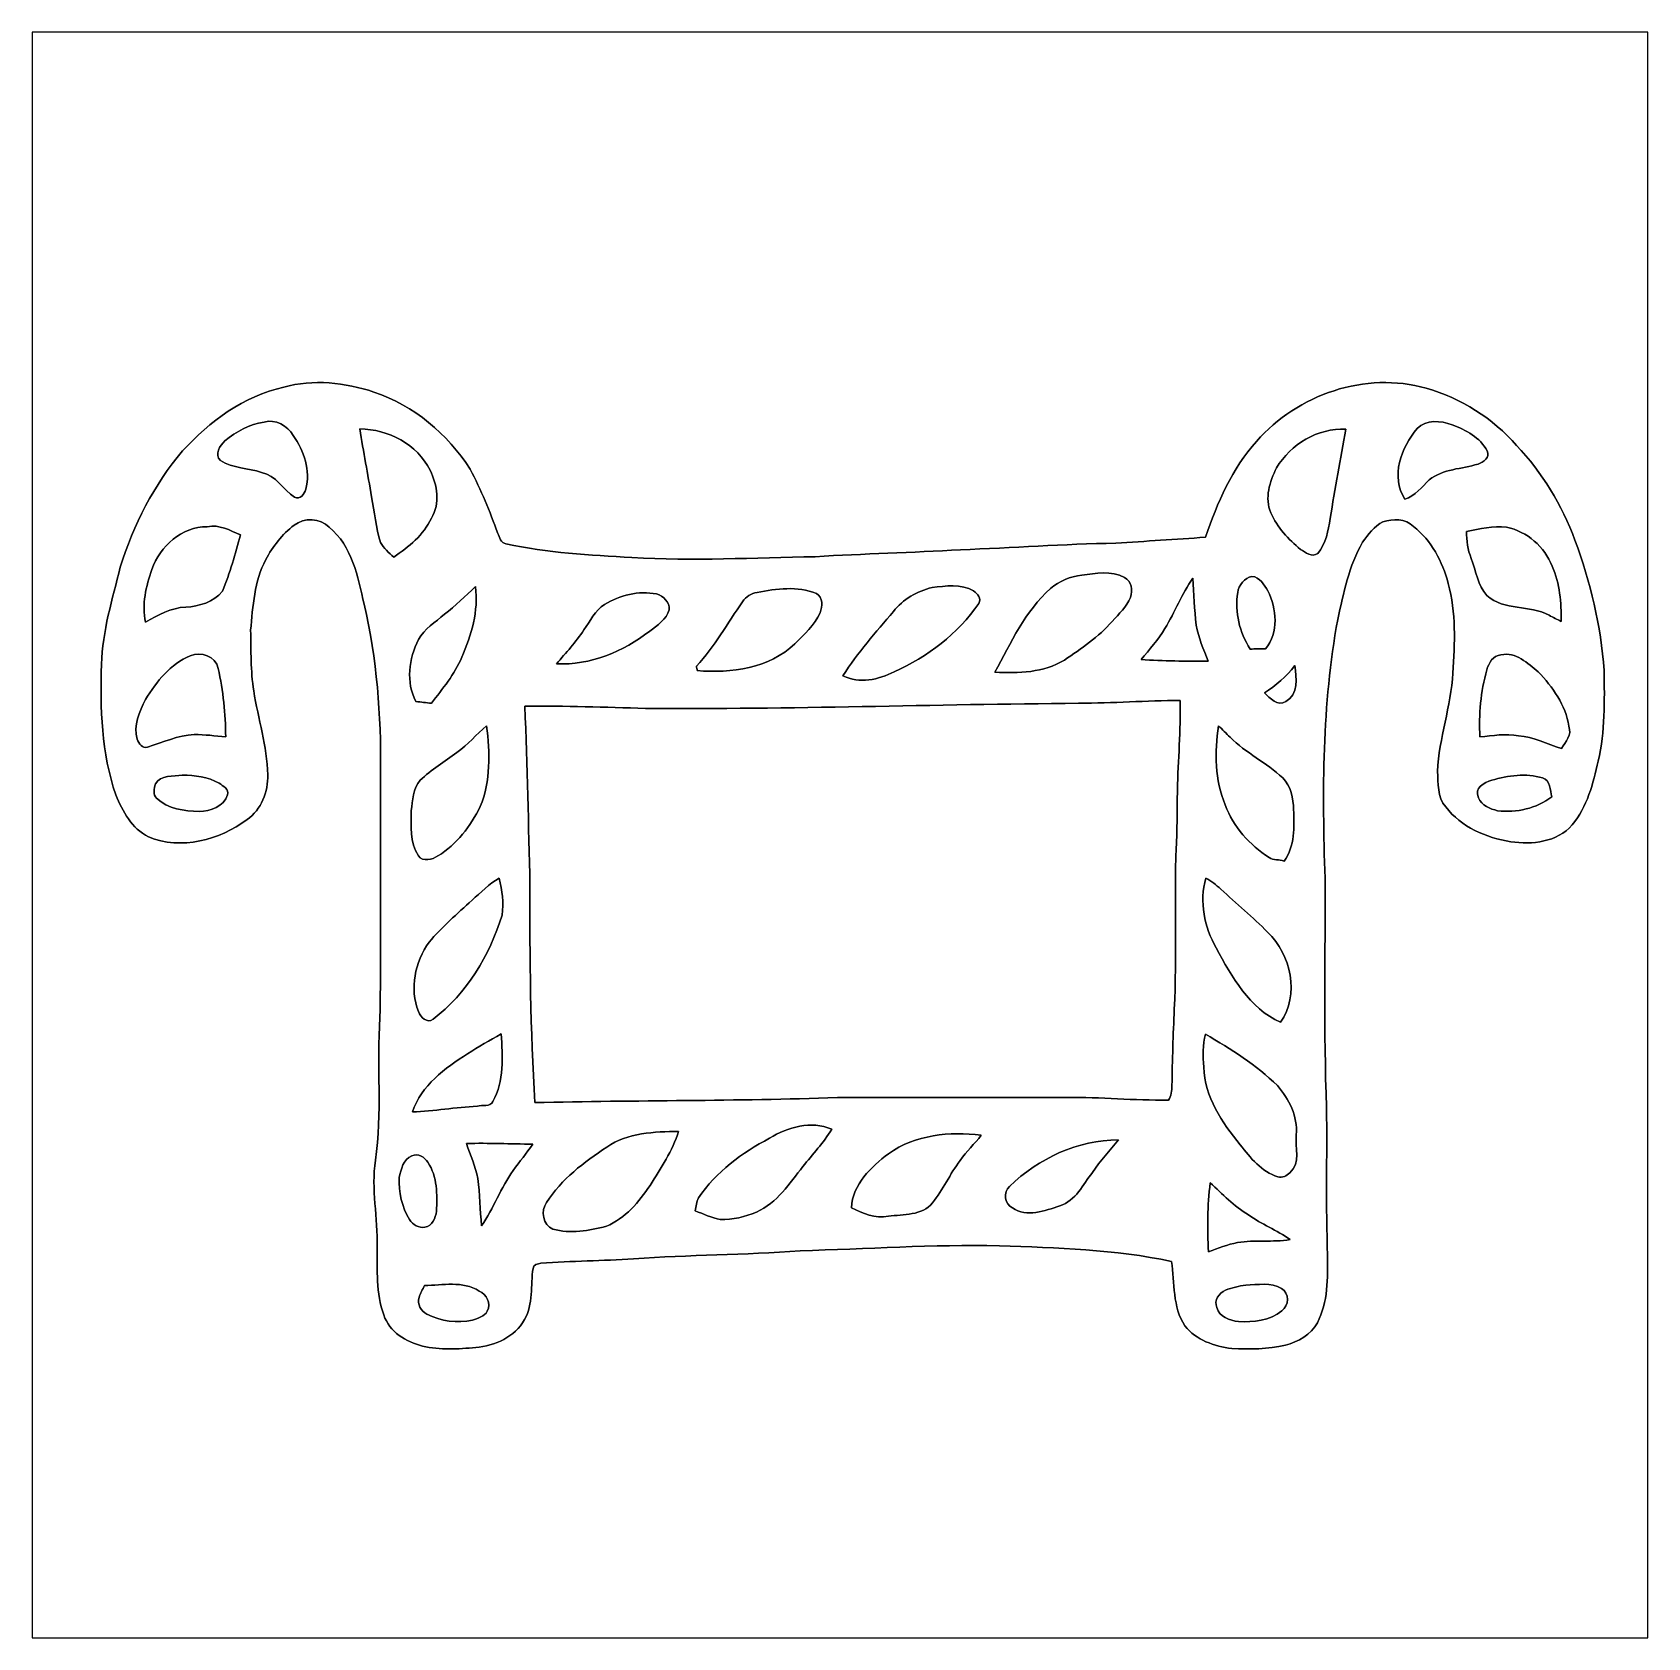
# Model space of a CAD drawing. Header units: centimetres. Extents: x -16.8 to 16.8, y -16.7 to 16.7.
import ezdxf

# ---------------------------------------------------------------- set-up
doc = ezdxf.new("R2010")
doc.units = ezdxf.units.CM
doc.header["$MEASUREMENT"] = 0
doc.layers.add('Layer 1', color=7, linetype='Continuous')

msp = doc.modelspace()

# ---------------------------------------------------------------- linework, layer by layer
at = {"layer": 'Layer 1', "color": 7}
for points, knots in [([(-16.77458, 16.66875), (-16.77458, 16.66875), (16.77458, 16.66875), (16.77458, 16.66875), (16.77458, 16.66875), (16.77458, 16.66875), (16.77458, -16.66875), (16.77458, -16.66875), (16.77458, -16.66875), (16.77458, -16.66875), (-16.77458, -16.66875), (-16.77458, -16.66875), (-16.77458, -16.66875), (-16.77458, -16.66875), (-16.77458, 16.66875), (-16.77458, 16.66875), (-16.77458, 16.66875), (-16.77458, 16.66875), (-16.77458, 16.66875), (-16.77458, 16.66875)], [0, 0, 0, 0, 0.16666667, 0.16666667, 0.16666667, 0.16666667, 0.33333333, 0.33333333, 0.33333333, 0.33333333, 0.5, 0.5, 0.5, 0.5, 0.66666667, 0.66666667, 0.66666667, 0.66666667, 1, 1, 1, 1]), ([(-11.55383, 9.2964), (-12.38038, 9.11754), (-13.09335, 8.59155), (-13.65285, 7.97454), (-13.65285, 7.97454), (-14.25046, 7.27463), (-14.67414, 6.43784), (-14.94684, 5.56154), (-14.94684, 5.56154), (-15.10877, 4.89726), (-15.32079, 4.23474), (-15.33596, 3.54542), (-15.33596, 3.54542), (-15.37088, 2.63454), (-15.33807, 1.70109), (-15.04033, 0.83079), (-15.04033, 0.83079), (-14.89675, 0.49283), (-14.70907, 0.13053), (-14.36229, -0.03669), (-14.36229, -0.03669), (-13.68743, -0.32068), (-12.88274, -0.10442), (-12.31477, 0.31926), (-12.31477, 0.31926), (-12.01632, 0.52317), (-11.87556, 0.90029), (-11.88261, 1.25201), (-11.88261, 1.25201), (-11.90166, 1.84291), (-12.08123, 2.41229), (-12.17718, 2.99226), (-12.17718, 2.99226), (-12.24174, 3.40819), (-12.23045, 3.83152), (-12.23998, 4.25097), (-12.23998, 4.25097), (-12.19623, 4.74874), (-12.16025, 5.26662), (-11.92742, 5.71959), (-11.92742, 5.71959), (-11.77608, 5.98981), (-11.58804, 6.24875), (-11.33581, 6.43326), (-11.33581, 6.43326), (-11.12626, 6.5913), (-10.79571, 6.58918), (-10.61156, 6.39198), (-10.61156, 6.39198), (-10.13178, 6.00251), (-10.01324, 5.36363), (-9.88236, 4.79284), (-9.88236, 4.79284), (-9.61672, 3.65654), (-9.53064, 2.48744), (-9.54123, 1.32292), (-9.54123, 1.32292), (-9.55287, -0.38171), (-9.52465, -2.08703), (-9.55534, -3.7913), (-9.55534, -3.7913), (-9.62448, -4.77767), (-9.50313, -5.77321), (-9.64671, -6.75464), (-9.64671, -6.75464), (-9.74266, -7.35365), (-9.59132, -7.95373), (-9.61461, -8.55486), (-9.61461, -8.55486), (-9.60543, -9.02476), (-9.6393, -9.51653), (-9.47385, -9.96632), (-9.47385, -9.96632), (-9.3599, -10.31804), (-9.01136, -10.53042), (-8.66951, -10.61297), (-8.66951, -10.61297), (-8.30827, -10.69693), (-7.93221, -10.67752), (-7.56603, -10.64225), (-7.56603, -10.64225), (-7.17303, -10.60591), (-6.74582, -10.42599), (-6.55214, -10.06263), (-6.55214, -10.06263), (-6.36693, -9.73984), (-6.43043, -9.3532), (-6.37469, -9.00112), (-6.37469, -9.00112), (-6.37399, -8.91857), (-6.27627, -8.9027), (-6.21242, -8.89212), (-6.21242, -8.89212), (-5.57142, -8.84449), (-4.92795, -8.84449), (-4.28625, -8.8011), (-4.28625, -8.8011), (-3.13478, -8.71679), (-1.97944, -8.72137), (-0.82797, -8.63353), (-0.82797, -8.63353), (0.55139, -8.59825), (1.92969, -8.50159), (3.30976, -8.52876), (3.30976, -8.52876), (4.50497, -8.57673), (5.71041, -8.60425), (6.88481, -8.85437), (6.88481, -8.85437), (6.95607, -9.3024), (6.90104, -9.79911), (7.16245, -10.19387), (7.16245, -10.19387), (7.39316, -10.49055), (7.77663, -10.61438), (8.13576, -10.66482), (8.13576, -10.66482), (8.50724, -10.68246), (8.88647, -10.67999), (9.25019, -10.59215), (9.25019, -10.59215), (9.51689, -10.52548), (9.78006, -10.37519), (9.91482, -10.1279), (9.91482, -10.1279), (10.13566, -9.69998), (10.13178, -9.20186), (10.12649, -8.73266), (10.12649, -8.73266), (10.08733, -7.70961), (10.11802, -6.68549), (10.10497, -5.66173), (10.10497, -5.66173), (10.04394, -4.07529), (10.08133, -2.48708), (10.07286, -0.89958), (10.07286, -0.89958), (10.01536, 0.89323), (10.01042, 2.7051), (10.33604, 4.47569), (10.33604, 4.47569), (10.46092, 5.02285), (10.56957, 5.58941), (10.85427, 6.08048), (10.85427, 6.08048), (10.97139, 6.24064), (11.0938, 6.41315), (11.27548, 6.50381), (11.27548, 6.50381), (11.48186, 6.5726), (11.74574, 6.57119), (11.90837, 6.40574), (11.90837, 6.40574), (12.28866, 6.11964), (12.50597, 5.67478), (12.63297, 5.22605), (12.63297, 5.22605), (12.79878, 4.61962), (12.76597, 3.98321), (12.73069, 3.36268), (12.73069, 3.36268), (12.68871, 2.67229), (12.44177, 2.01295), (12.4079, 1.32186), (12.4079, 1.32186), (12.42695, 1.07315), (12.40402, 0.78669), (12.57935, 0.5842), (12.57935, 0.5842), (12.90249, 0.16439), (13.41755, -0.05891), (13.92943, -0.14005), (13.92943, -0.14005), (14.37358, -0.20355), (14.89428, -0.15099), (15.20684, 0.20814), (15.20684, 0.20814), (15.51658, 0.58491), (15.64146, 1.06962), (15.74906, 1.53458), (15.74906, 1.53458), (15.88594, 2.1523), (15.87959, 2.7873), (15.86936, 3.41595), (15.86936, 3.41595), (15.80938, 4.34411), (15.58078, 5.25321), (15.26434, 6.12528), (15.26434, 6.12528), (14.99306, 6.85059), (14.58595, 7.52757), (14.05149, 8.08955), (14.05149, 8.08955), (13.5569, 8.6547), (12.8972, 9.07203), (12.17577, 9.27911), (12.17577, 9.27911), (10.91812, 9.63542), (9.50066, 9.1507), (8.65187, 8.17492), (8.65187, 8.17492), (8.13999, 7.61047), (7.83872, 6.89786), (7.59037, 6.18702), (7.59037, 6.18702), (6.97089, 6.12916), (6.34824, 6.10623), (5.7277, 6.06002), (5.7277, 6.06002), (4.65173, 6.04414), (3.57893, 5.95665), (2.50331, 5.92526), (2.50331, 5.92526), (1.49825, 5.86034), (0.49107, 5.84235), (-0.514, 5.77956), (-0.514, 5.77956), (-1.78294, 5.75874), (-3.05294, 5.68678), (-4.32118, 5.76192), (-4.32118, 5.76192), (-5.19642, 5.81201), (-6.07907, 5.85576), (-6.93702, 6.04732), (-6.93702, 6.04732), (-7.04144, 6.06496), (-7.07108, 6.18137), (-7.10777, 6.26392), (-7.10777, 6.26392), (-7.27251, 6.71901), (-7.45173, 7.17056), (-7.68244, 7.59707), (-7.68244, 7.59707), (-8.14881, 8.33014), (-8.85049, 8.9214), (-9.67846, 9.19939), (-9.67846, 9.19939), (-10.27959, 9.392), (-10.93929, 9.47702), (-11.55383, 9.2964)], [0, 0, 0, 0, 0.01639344, 0.01639344, 0.01639344, 0.01639344, 0.03278689, 0.03278689, 0.03278689, 0.03278689, 0.04918033, 0.04918033, 0.04918033, 0.04918033, 0.06557377, 0.06557377, 0.06557377, 0.06557377, 0.08196721, 0.08196721, 0.08196721, 0.08196721, 0.09836066, 0.09836066, 0.09836066, 0.09836066, 0.1147541, 0.1147541, 0.1147541, 0.1147541, 0.13114754, 0.13114754, 0.13114754, 0.13114754, 0.14754098, 0.14754098, 0.14754098, 0.14754098, 0.16393443, 0.16393443, 0.16393443, 0.16393443, 0.18032787, 0.18032787, 0.18032787, 0.18032787, 0.19672131, 0.19672131, 0.19672131, 0.19672131, 0.21311475, 0.21311475, 0.21311475, 0.21311475, 0.2295082, 0.2295082, 0.2295082, 0.2295082, 0.24590164, 0.24590164, 0.24590164, 0.24590164, 0.26229508, 0.26229508, 0.26229508, 0.26229508, 0.27868852, 0.27868852, 0.27868852, 0.27868852, 0.29508197, 0.29508197, 0.29508197, 0.29508197, 0.31147541, 0.31147541, 0.31147541, 0.31147541, 0.32786885, 0.32786885, 0.32786885, 0.32786885, 0.3442623, 0.3442623, 0.3442623, 0.3442623, 0.36065574, 0.36065574, 0.36065574, 0.36065574, 0.37704918, 0.37704918, 0.37704918, 0.37704918, 0.39344262, 0.39344262, 0.39344262, 0.39344262, 0.40983607, 0.40983607, 0.40983607, 0.40983607, 0.42622951, 0.42622951, 0.42622951, 0.42622951, 0.44262295, 0.44262295, 0.44262295, 0.44262295, 0.45901639, 0.45901639, 0.45901639, 0.45901639, 0.47540984, 0.47540984, 0.47540984, 0.47540984, 0.49180328, 0.49180328, 0.49180328, 0.49180328, 0.50819672, 0.50819672, 0.50819672, 0.50819672, 0.52459016, 0.52459016, 0.52459016, 0.52459016, 0.54098361, 0.54098361, 0.54098361, 0.54098361, 0.55737705, 0.55737705, 0.55737705, 0.55737705, 0.57377049, 0.57377049, 0.57377049, 0.57377049, 0.59016393, 0.59016393, 0.59016393, 0.59016393, 0.60655738, 0.60655738, 0.60655738, 0.60655738, 0.62295082, 0.62295082, 0.62295082, 0.62295082, 0.63934426, 0.63934426, 0.63934426, 0.63934426, 0.6557377, 0.6557377, 0.6557377, 0.6557377, 0.67213115, 0.67213115, 0.67213115, 0.67213115, 0.68852459, 0.68852459, 0.68852459, 0.68852459, 0.70491803, 0.70491803, 0.70491803, 0.70491803, 0.72131148, 0.72131148, 0.72131148, 0.72131148, 0.73770492, 0.73770492, 0.73770492, 0.73770492, 0.75409836, 0.75409836, 0.75409836, 0.75409836, 0.7704918, 0.7704918, 0.7704918, 0.7704918, 0.78688525, 0.78688525, 0.78688525, 0.78688525, 0.80327869, 0.80327869, 0.80327869, 0.80327869, 0.81967213, 0.81967213, 0.81967213, 0.81967213, 0.83606557, 0.83606557, 0.83606557, 0.83606557, 0.85245902, 0.85245902, 0.85245902, 0.85245902, 0.86885246, 0.86885246, 0.86885246, 0.86885246, 0.8852459, 0.8852459, 0.8852459, 0.8852459, 0.90163934, 0.90163934, 0.90163934, 0.90163934, 0.91803279, 0.91803279, 0.91803279, 0.91803279, 0.93442623, 0.93442623, 0.93442623, 0.93442623, 0.95081967, 0.95081967, 0.95081967, 0.95081967, 0.96721311, 0.96721311, 0.96721311, 0.96721311, 1, 1, 1, 1]), ([(-11.96199, 8.57426), (-11.72316, 8.64799), (-11.47868, 8.49454), (-11.3538, 8.29804), (-11.3538, 8.29804), (-11.13543, 7.97772), (-10.9915, 7.56779), (-11.09557, 7.18079), (-11.09557, 7.18079), (-11.1252, 7.08307), (-11.21093, 6.95431), (-11.32911, 7.01499), (-11.32911, 7.01499), (-11.56476, 7.17338), (-11.71399, 7.4676), (-12.01244, 7.52651), (-12.01244, 7.52651), (-12.28866, 7.62635), (-12.6111, 7.61294), (-12.86439, 7.77452), (-12.86439, 7.77452), (-13.00198, 7.89834), (-12.88168, 8.08955), (-12.77267, 8.18586), (-12.77267, 8.18586), (-12.53772, 8.37424), (-12.26503, 8.53369), (-11.96199, 8.57426)], [0, 0, 0, 0, 0.125, 0.125, 0.125, 0.125, 0.25, 0.25, 0.25, 0.25, 0.375, 0.375, 0.375, 0.375, 0.5, 0.5, 0.5, 0.5, 0.625, 0.625, 0.625, 0.625, 0.75, 0.75, 0.75, 0.75, 1, 1, 1, 1]), ([(-9.97303, 8.43245), (-9.38177, 8.4261), (-8.78205, 8.11354), (-8.51076, 7.5752), (-8.51076, 7.5752), (-8.36824, 7.27146), (-8.29275, 6.87952), (-8.48607, 6.58001), (-8.48607, 6.58001), (-8.64764, 6.23076), (-8.95738, 5.98241), (-9.26924, 5.77215), (-9.26924, 5.77215), (-9.36943, 5.86458), (-9.4809, 5.95313), (-9.54334, 6.07695), (-9.54334, 6.07695), (-9.63859, 6.38563), (-9.6707, 6.70842), (-9.72961, 7.02486), (-9.72961, 7.02486), (-9.80652, 7.49476), (-9.89859, 7.96219), (-9.97303, 8.43245)], [0, 0, 0, 0, 0.14285714, 0.14285714, 0.14285714, 0.14285714, 0.28571429, 0.28571429, 0.28571429, 0.28571429, 0.42857143, 0.42857143, 0.42857143, 0.42857143, 0.57142857, 0.57142857, 0.57142857, 0.57142857, 0.71428571, 0.71428571, 0.71428571, 0.71428571, 1, 1, 1, 1]), ([(9.06604, 7.62212), (9.3599, 8.11883), (9.92293, 8.45114), (10.50572, 8.42751), (10.50572, 8.42751), (10.39142, 7.81085), (10.27606, 7.19455), (10.18222, 6.57437), (10.18222, 6.57437), (10.13495, 6.32072), (10.09862, 6.04908), (9.92223, 5.84588), (9.92223, 5.84588), (9.80158, 5.75804), (9.66435, 5.86317), (9.56381, 5.93196), (9.56381, 5.93196), (9.31686, 6.14257), (9.07662, 6.38598), (8.94644, 6.68831), (8.94644, 6.68831), (8.81909, 6.99946), (8.92104, 7.33778), (9.06604, 7.62212)], [0, 0, 0, 0, 0.14285714, 0.14285714, 0.14285714, 0.14285714, 0.28571429, 0.28571429, 0.28571429, 0.28571429, 0.42857143, 0.42857143, 0.42857143, 0.42857143, 0.57142857, 0.57142857, 0.57142857, 0.57142857, 0.71428571, 0.71428571, 0.71428571, 0.71428571, 1, 1, 1, 1]), ([(11.98527, 8.43986), (12.17401, 8.63494), (12.4774, 8.60566), (12.71341, 8.51817), (12.71341, 8.51817), (13.00021, 8.41587), (13.29302, 8.25077), (13.44401, 7.97631), (13.44401, 7.97631), (13.50433, 7.84366), (13.36287, 7.73853), (13.25174, 7.70396), (13.25174, 7.70396), (12.91449, 7.59883), (12.52784, 7.60412), (12.23857, 7.37658), (12.23857, 7.37658), (12.08652, 7.22207), (11.94259, 7.04815), (11.73162, 6.97195), (11.73162, 6.97195), (11.42824, 7.44044), (11.65366, 8.04898), (11.98527, 8.43986)], [0, 0, 0, 0, 0.14285714, 0.14285714, 0.14285714, 0.14285714, 0.28571429, 0.28571429, 0.28571429, 0.28571429, 0.42857143, 0.42857143, 0.42857143, 0.42857143, 0.57142857, 0.57142857, 0.57142857, 0.57142857, 0.71428571, 0.71428571, 0.71428571, 0.71428571, 1, 1, 1, 1]), ([(-14.29561, 5.51568), (-14.11534, 5.99228), (-13.67578, 6.41068), (-13.13991, 6.40009), (-13.13991, 6.40009), (-12.89332, 6.45478), (-12.67107, 6.3246), (-12.45306, 6.23323), (-12.45306, 6.23323), (-12.55818, 5.83777), (-12.6679, 5.44089), (-12.827, 5.06377), (-12.827, 5.06377), (-13.00233, 4.832), (-13.31101, 4.74909), (-13.58829, 4.73181), (-13.58829, 4.73181), (-13.89451, 4.71981), (-14.1605, 4.56318), (-14.42297, 4.42278), (-14.42297, 4.42278), (-14.50552, 4.79213), (-14.4078, 5.16502), (-14.29561, 5.51568)], [0, 0, 0, 0, 0.14285714, 0.14285714, 0.14285714, 0.14285714, 0.28571429, 0.28571429, 0.28571429, 0.28571429, 0.42857143, 0.42857143, 0.42857143, 0.42857143, 0.57142857, 0.57142857, 0.57142857, 0.57142857, 0.71428571, 0.71428571, 0.71428571, 0.71428571, 1, 1, 1, 1]), ([(13.0115, 6.30484), (13.28455, 6.36164), (13.5636, 6.41773), (13.84441, 6.39551), (13.84441, 6.39551), (14.26457, 6.29603), (14.64098, 5.99122), (14.78774, 5.57989), (14.78774, 5.57989), (14.95531, 5.22358), (14.97894, 4.82388), (14.97683, 4.43618), (14.97683, 4.43618), (14.89181, 4.47499), (14.80961, 4.51873), (14.72847, 4.56424), (14.72847, 4.56424), (14.32278, 4.7819), (13.79537, 4.64891), (13.43625, 4.97029), (13.43625, 4.97029), (13.24187, 5.18195), (13.21435, 5.48252), (13.10993, 5.74111), (13.10993, 5.74111), (13.03479, 5.91961), (13.01432, 6.11293), (13.0115, 6.30484)], [0, 0, 0, 0, 0.125, 0.125, 0.125, 0.125, 0.25, 0.25, 0.25, 0.25, 0.375, 0.375, 0.375, 0.375, 0.5, 0.5, 0.5, 0.5, 0.625, 0.625, 0.625, 0.625, 0.75, 0.75, 0.75, 0.75, 1, 1, 1, 1]), ([(5.02109, 5.39256), (5.31142, 5.43489), (5.63704, 5.49698), (5.90938, 5.34529), (5.90938, 5.34529), (6.06178, 5.27579), (6.07554, 5.07788), (6.03426, 4.93501), (6.03426, 4.93501), (5.95454, 4.73781), (5.79085, 4.59211), (5.65467, 4.43477), (5.65467, 4.43477), (5.36963, 4.11445), (5.01403, 3.86891), (4.65914, 3.63291), (4.65914, 3.63291), (4.23192, 3.36691), (3.70522, 3.35844), (3.21874, 3.38032), (3.21874, 3.38032), (3.54753, 3.98956), (3.84422, 4.64996), (4.37303, 5.11669), (4.37303, 5.11669), (4.55366, 5.27297), (4.7819, 5.37175), (5.02109, 5.39256)], [0, 0, 0, 0, 0.125, 0.125, 0.125, 0.125, 0.25, 0.25, 0.25, 0.25, 0.375, 0.375, 0.375, 0.375, 0.5, 0.5, 0.5, 0.5, 0.625, 0.625, 0.625, 0.625, 0.75, 0.75, 0.75, 0.75, 1, 1, 1, 1]), ([(8.25959, 5.03379), (8.28146, 5.19112), (8.39893, 5.33435), (8.55521, 5.37069), (8.55521, 5.37069), (8.71643, 5.3527), (8.81098, 5.19924), (8.88294, 5.06977), (8.88294, 5.06977), (9.07521, 4.69477), (9.11225, 4.20864), (8.83602, 3.86468), (8.83602, 3.86468), (8.72596, 3.86609), (8.62506, 3.86256), (8.51747, 3.86221), (8.51747, 3.86221), (8.29134, 4.20511), (8.20208, 4.62774), (8.25959, 5.03379)], [0, 0, 0, 0, 0.16666667, 0.16666667, 0.16666667, 0.16666667, 0.33333333, 0.33333333, 0.33333333, 0.33333333, 0.5, 0.5, 0.5, 0.5, 0.66666667, 0.66666667, 0.66666667, 0.66666667, 1, 1, 1, 1]), ([(-8.21514, 4.58258), (-7.98513, 4.75791), (-7.78087, 4.96217), (-7.56991, 5.15867), (-7.56991, 5.15867), (-7.50641, 4.65208), (-7.65175, 4.15043), (-7.85424, 3.69041), (-7.85424, 3.69041), (-8.00559, 3.33692), (-8.25429, 3.03706), (-8.48713, 2.73509), (-8.48713, 2.73509), (-8.59402, 2.74814), (-8.6995, 2.75978), (-8.80604, 2.77283), (-8.80604, 2.77283), (-9.02018, 3.17218), (-8.95773, 3.66571), (-8.75242, 4.05659), (-8.75242, 4.05659), (-8.636, 4.28625), (-8.40317, 4.41995), (-8.21514, 4.58258)], [0, 0, 0, 0, 0.14285714, 0.14285714, 0.14285714, 0.14285714, 0.28571429, 0.28571429, 0.28571429, 0.28571429, 0.42857143, 0.42857143, 0.42857143, 0.42857143, 0.57142857, 0.57142857, 0.57142857, 0.57142857, 0.71428571, 0.71428571, 0.71428571, 0.71428571, 1, 1, 1, 1]), ([(-4.89268, 4.78578), (-4.572, 4.98228), (-4.1843, 5.07683), (-3.81035, 5.00556), (-3.81035, 5.00556), (-3.66959, 4.96535), (-3.53201, 4.83623), (-3.55106, 4.67924), (-3.55106, 4.67924), (-3.60186, 4.47358), (-3.79518, 4.35328), (-3.95217, 4.23157), (-3.95217, 4.23157), (-4.5025, 3.80929), (-5.18654, 3.52213), (-5.88963, 3.55565), (-5.88963, 3.55565), (-5.68925, 3.78213), (-5.48393, 4.00579), (-5.31813, 4.25979), (-5.31813, 4.25979), (-5.18795, 4.44218), (-5.08847, 4.66161), (-4.89268, 4.78578)], [0, 0, 0, 0, 0.14285714, 0.14285714, 0.14285714, 0.14285714, 0.28571429, 0.28571429, 0.28571429, 0.28571429, 0.42857143, 0.42857143, 0.42857143, 0.42857143, 0.57142857, 0.57142857, 0.57142857, 0.57142857, 0.71428571, 0.71428571, 0.71428571, 0.71428571, 1, 1, 1, 1]), ([(-1.72332, 5.03696), (-1.31727, 5.11422), (-0.88441, 5.17596), (-0.48895, 5.01368), (-0.48895, 5.01368), (-0.34854, 4.93254), (-0.36336, 4.74768), (-0.41487, 4.61469), (-0.41487, 4.61469), (-0.52599, 4.35504), (-0.74189, 4.16631), (-0.93909, 3.97298), (-0.93909, 3.97298), (-1.46368, 3.45511), (-2.26236, 3.35774), (-2.96474, 3.41277), (-2.96474, 3.41277), (-2.96933, 3.43676), (-2.9785, 3.48474), (-2.98309, 3.50873), (-2.98309, 3.50873), (-2.60138, 3.90878), (-2.34068, 4.39914), (-2.02177, 4.8454), (-2.02177, 4.8454), (-1.95968, 4.95618), (-1.84115, 5.01191), (-1.72332, 5.03696)], [0, 0, 0, 0, 0.125, 0.125, 0.125, 0.125, 0.25, 0.25, 0.25, 0.25, 0.375, 0.375, 0.375, 0.375, 0.5, 0.5, 0.5, 0.5, 0.625, 0.625, 0.625, 0.625, 0.75, 0.75, 0.75, 0.75, 1, 1, 1, 1]), ([(1.9117, 5.13997), (2.19463, 5.16961), (2.51848, 5.22534), (2.77601, 5.06695), (2.77601, 5.06695), (2.85327, 5.01368), (2.94499, 4.90538), (2.88078, 4.81013), (2.88078, 4.81013), (2.45075, 4.17901), (1.81857, 3.69746), (1.12501, 3.38808), (1.12501, 3.38808), (0.79834, 3.22474), (0.40287, 3.13337), (0.06209, 3.30835), (0.06209, 3.30835), (0.36724, 3.7846), (0.7433, 4.21111), (1.10913, 4.64079), (1.10913, 4.64079), (1.30634, 4.89585), (1.60196, 5.06236), (1.9117, 5.13997)], [0, 0, 0, 0, 0.14285714, 0.14285714, 0.14285714, 0.14285714, 0.28571429, 0.28571429, 0.28571429, 0.28571429, 0.42857143, 0.42857143, 0.42857143, 0.42857143, 0.57142857, 0.57142857, 0.57142857, 0.57142857, 0.71428571, 0.71428571, 0.71428571, 0.71428571, 1, 1, 1, 1]), ([(6.74899, 4.28978), (6.95854, 4.62844), (7.09577, 5.00874), (7.33037, 5.33224), (7.33037, 5.33224), (7.35118, 5.00768), (7.35647, 4.68171), (7.39846, 4.35857), (7.39846, 4.35857), (7.44396, 4.09787), (7.55015, 3.85339), (7.64963, 3.60997), (7.64963, 3.60997), (7.18361, 3.60398), (6.71724, 3.61456), (6.25263, 3.64208), (6.25263, 3.64208), (6.42549, 3.85163), (6.61211, 4.05306), (6.74899, 4.28978)], [0, 0, 0, 0, 0.16666667, 0.16666667, 0.16666667, 0.16666667, 0.33333333, 0.33333333, 0.33333333, 0.33333333, 0.5, 0.5, 0.5, 0.5, 0.66666667, 0.66666667, 0.66666667, 0.66666667, 1, 1, 1, 1]), ([(-13.4941, 3.72322), (-13.26974, 3.81811), (-12.96811, 3.71087), (-12.91378, 3.46004), (-12.91378, 3.46004), (-12.80936, 2.99473), (-12.7635, 2.51495), (-12.7575, 2.038), (-12.7575, 2.038), (-12.97552, 2.05705), (-13.19318, 2.08809), (-13.41226, 2.08527), (-13.41226, 2.08527), (-13.75198, 2.0761), (-14.06031, 1.9177), (-14.38099, 1.82633), (-14.38099, 1.82633), (-14.48647, 1.79176), (-14.5669, 1.89936), (-14.59442, 1.98755), (-14.59442, 1.98755), (-14.67873, 2.27542), (-14.55279, 2.56434), (-14.42438, 2.81552), (-14.42438, 2.81552), (-14.19225, 3.18382), (-13.90579, 3.54965), (-13.4941, 3.72322)], [0, 0, 0, 0, 0.125, 0.125, 0.125, 0.125, 0.25, 0.25, 0.25, 0.25, 0.375, 0.375, 0.375, 0.375, 0.5, 0.5, 0.5, 0.5, 0.625, 0.625, 0.625, 0.625, 0.75, 0.75, 0.75, 0.75, 1, 1, 1, 1]), ([(13.72799, 3.73874), (14.03879, 3.81247), (14.27974, 3.562), (14.50199, 3.38949), (14.50199, 3.38949), (14.80009, 3.07657), (15.07067, 2.69593), (15.13664, 2.25954), (15.13664, 2.25954), (15.20754, 2.07716), (15.06537, 1.93746), (14.98318, 1.79634), (14.98318, 1.79634), (14.68826, 1.89054), (14.40603, 2.04047), (14.09206, 2.05846), (14.09206, 2.05846), (13.82536, 2.10855), (13.55654, 2.06516), (13.2909, 2.03623), (13.2909, 2.03623), (13.26621, 2.50437), (13.30642, 2.97674), (13.43272, 3.42865), (13.43272, 3.42865), (13.47258, 3.57082), (13.56078, 3.73239), (13.72799, 3.73874)], [0, 0, 0, 0, 0.125, 0.125, 0.125, 0.125, 0.25, 0.25, 0.25, 0.25, 0.375, 0.375, 0.375, 0.375, 0.5, 0.5, 0.5, 0.5, 0.625, 0.625, 0.625, 0.625, 0.75, 0.75, 0.75, 0.75, 1, 1, 1, 1]), ([(9.44386, 3.51684), (9.47949, 3.26708), (9.52218, 2.91782), (9.26006, 2.76895), (9.26006, 2.76895), (9.08473, 2.66947), (8.93092, 2.84198), (8.81345, 2.95063), (8.81345, 2.95063), (9.05016, 3.10833), (9.27241, 3.28754), (9.44386, 3.51684)], [0, 0, 0, 0, 0.25, 0.25, 0.25, 0.25, 0.5, 0.5, 0.5, 0.5, 1, 1, 1, 1]), ([(4.95653, 2.73473), (5.65926, 2.73897), (6.36129, 2.78941), (7.06402, 2.79612), (7.06402, 2.79612), (7.08131, 2.17523), (7.01992, 1.5561), (7.00828, 0.93521), (7.00828, 0.93521), (6.9977, 0.53516), (7.00617, 0.13441), (6.98182, -0.26564), (6.98182, -0.26564), (6.93808, -1.38218), (7.00052, -2.50084), (6.94302, -3.61703), (6.94302, -3.61703), (6.91797, -4.1462), (6.90174, -4.67536), (6.89469, -5.20524), (6.89469, -5.20524), (6.88763, -5.30648), (6.8894, -5.42184), (6.81955, -5.50369), (6.81955, -5.50369), (6.11646, -5.51639), (5.41302, -5.4416), (4.70958, -5.44936), (4.70958, -5.44936), (3.12208, -5.45324), (1.53423, -5.44548), (-0.05327, -5.45324), (-0.05327, -5.45324), (-2.14771, -5.52662), (-4.24392, -5.50827), (-6.33906, -5.55731), (-6.33906, -5.55731), (-6.42585, -4.05342), (-6.44878, -2.5467), (-6.43855, -1.04069), (-6.43855, -1.04069), (-6.47347, 0.19756), (-6.4837, 1.43616), (-6.54685, 2.67335), (-6.54685, 2.67335), (-5.71112, 2.68429), (-4.87504, 2.65501), (-4.03931, 2.62855), (-4.03931, 2.62855), (-1.03999, 2.60738), (1.95756, 2.71427), (4.95653, 2.73473)], [0, 0, 0, 0, 0.07142857, 0.07142857, 0.07142857, 0.07142857, 0.14285714, 0.14285714, 0.14285714, 0.14285714, 0.21428571, 0.21428571, 0.21428571, 0.21428571, 0.28571429, 0.28571429, 0.28571429, 0.28571429, 0.35714286, 0.35714286, 0.35714286, 0.35714286, 0.42857143, 0.42857143, 0.42857143, 0.42857143, 0.5, 0.5, 0.5, 0.5, 0.57142857, 0.57142857, 0.57142857, 0.57142857, 0.64285714, 0.64285714, 0.64285714, 0.64285714, 0.71428571, 0.71428571, 0.71428571, 0.71428571, 0.78571429, 0.78571429, 0.78571429, 0.78571429, 0.85714286, 0.85714286, 0.85714286, 0.85714286, 1, 1, 1, 1]), ([(-7.95549, 1.71133), (-7.73289, 1.87748), (-7.54874, 2.08809), (-7.33884, 2.26871), (-7.33884, 2.26871), (-7.26969, 1.70921), (-7.25382, 1.12077), (-7.47078, 0.58914), (-7.47078, 0.58914), (-7.67503, 0.18486), (-7.96184, -0.19262), (-8.34919, -0.43603), (-8.34919, -0.43603), (-8.47055, -0.50906), (-8.65964, -0.5655), (-8.7563, -0.43074), (-8.7563, -0.43074), (-8.93868, -0.15558), (-8.9094, 0.19332), (-8.90482, 0.50729), (-8.90482, 0.50729), (-8.87695, 0.71967), (-8.86636, 0.96449), (-8.72102, 1.13524), (-8.72102, 1.13524), (-8.4903, 1.35855), (-8.21231, 1.52188), (-7.95549, 1.71133)], [0, 0, 0, 0, 0.125, 0.125, 0.125, 0.125, 0.25, 0.25, 0.25, 0.25, 0.375, 0.375, 0.375, 0.375, 0.5, 0.5, 0.5, 0.5, 0.625, 0.625, 0.625, 0.625, 0.75, 0.75, 0.75, 0.75, 1, 1, 1, 1]), ([(7.86024, 2.26519), (7.94456, 2.19181), (8.01864, 2.10855), (8.09978, 2.03129), (8.09978, 2.03129), (8.42751, 1.70356), (8.8579, 1.50354), (9.19409, 1.18569), (9.19409, 1.18569), (9.37436, 1.01847), (9.40929, 0.75953), (9.42093, 0.5267), (9.42093, 0.5267), (9.43645, 0.1651), (9.44739, -0.23354), (9.22443, -0.54046), (9.22443, -0.54046), (9.12001, -0.508), (9.00677, -0.52564), (8.91117, -0.47025), (8.91117, -0.47025), (8.51112, -0.20602), (8.16892, 0.16792), (8.00171, 0.62301), (8.00171, 0.62301), (7.78545, 1.13983), (7.77628, 1.71838), (7.86024, 2.26519)], [0, 0, 0, 0, 0.125, 0.125, 0.125, 0.125, 0.25, 0.25, 0.25, 0.25, 0.375, 0.375, 0.375, 0.375, 0.5, 0.5, 0.5, 0.5, 0.625, 0.625, 0.625, 0.625, 0.75, 0.75, 0.75, 0.75, 1, 1, 1, 1]), ([(-13.65885, 1.24248), (-13.39744, 1.23966), (-13.12333, 1.20897), (-12.89332, 1.07597), (-12.89332, 1.07597), (-12.81712, 1.01565), (-12.67954, 0.9525), (-12.72117, 0.83326), (-12.72117, 0.83326), (-12.79631, 0.58561), (-13.07677, 0.49601), (-13.30889, 0.4893), (-13.30889, 0.4893), (-13.61899, 0.49565), (-13.95695, 0.54187), (-14.19225, 0.76482), (-14.19225, 0.76482), (-14.27374, 0.83538), (-14.24834, 0.96908), (-14.21694, 1.05939), (-14.21694, 1.05939), (-14.10688, 1.25342), (-13.843, 1.21038), (-13.65885, 1.24248)], [0, 0, 0, 0, 0.14285714, 0.14285714, 0.14285714, 0.14285714, 0.28571429, 0.28571429, 0.28571429, 0.28571429, 0.42857143, 0.42857143, 0.42857143, 0.42857143, 0.57142857, 0.57142857, 0.57142857, 0.57142857, 0.71428571, 0.71428571, 0.71428571, 0.71428571, 1, 1, 1, 1]), ([(13.5382, 1.13524), (13.87263, 1.23719), (14.24834, 1.29046), (14.58948, 1.18498), (14.58948, 1.18498), (14.75811, 1.13983), (14.74329, 0.92816), (14.78315, 0.79446), (14.78315, 0.79446), (14.46495, 0.54751), (14.05255, 0.46108), (13.65779, 0.5013), (13.65779, 0.5013), (13.50504, 0.54716), (13.31807, 0.60678), (13.26374, 0.77505), (13.26374, 0.77505), (13.15791, 0.98178), (13.38651, 1.0922), (13.5382, 1.13524)], [0, 0, 0, 0, 0.16666667, 0.16666667, 0.16666667, 0.16666667, 0.33333333, 0.33333333, 0.33333333, 0.33333333, 0.5, 0.5, 0.5, 0.5, 0.66666667, 0.66666667, 0.66666667, 0.66666667, 1, 1, 1, 1]), ([(-7.64187, -1.35361), (-7.45913, -1.19627), (-7.29298, -1.01318), (-7.07743, -0.89958), (-7.07743, -0.89958), (-7.01252, -1.14864), (-6.98147, -1.41041), (-7.01851, -1.66652), (-7.01851, -1.66652), (-7.27745, -2.49943), (-7.74947, -3.29353), (-8.45079, -3.82658), (-8.45079, -3.82658), (-8.57426, -3.92007), (-8.71326, -3.7846), (-8.75277, -3.66818), (-8.75277, -3.66818), (-8.94715, -3.19334), (-8.82615, -2.63454), (-8.53511, -2.22603), (-8.53511, -2.22603), (-8.26735, -1.90606), (-7.94703, -1.63618), (-7.64187, -1.35361)], [0, 0, 0, 0, 0.14285714, 0.14285714, 0.14285714, 0.14285714, 0.28571429, 0.28571429, 0.28571429, 0.28571429, 0.42857143, 0.42857143, 0.42857143, 0.42857143, 0.57142857, 0.57142857, 0.57142857, 0.57142857, 0.71428571, 0.71428571, 0.71428571, 0.71428571, 1, 1, 1, 1]), ([(7.59777, -0.89711), (7.71243, -0.95568), (7.81403, -1.03611), (7.90822, -1.1236), (7.90822, -1.1236), (8.23419, -1.41993), (8.5725, -1.70427), (8.88189, -2.01895), (8.88189, -2.01895), (9.37225, -2.4832), (9.54476, -3.31717), (9.14753, -3.88973), (9.14753, -3.88973), (8.50159, -3.59728), (8.13364, -2.94569), (7.81367, -2.34633), (7.81367, -2.34633), (7.56285, -1.91206), (7.46125, -1.38677), (7.59777, -0.89711)], [0, 0, 0, 0, 0.16666667, 0.16666667, 0.16666667, 0.16666667, 0.33333333, 0.33333333, 0.33333333, 0.33333333, 0.5, 0.5, 0.5, 0.5, 0.66666667, 0.66666667, 0.66666667, 0.66666667, 1, 1, 1, 1]), ([(-7.73395, -4.54307), (-7.50852, -4.39526), (-7.27428, -4.26156), (-7.03792, -4.13244), (-7.03792, -4.13244), (-7.00264, -4.60128), (-6.97442, -5.10999), (-7.20725, -5.53508), (-7.20725, -5.53508), (-7.26687, -5.65397), (-7.43373, -5.60211), (-7.5311, -5.63104), (-7.5311, -5.63104), (-7.98266, -5.65326), (-8.42927, -5.73264), (-8.88118, -5.75098), (-8.88118, -5.75098), (-8.69209, -5.20171), (-8.20561, -4.84223), (-7.73395, -4.54307)], [0, 0, 0, 0, 0.16666667, 0.16666667, 0.16666667, 0.16666667, 0.33333333, 0.33333333, 0.33333333, 0.33333333, 0.5, 0.5, 0.5, 0.5, 0.66666667, 0.66666667, 0.66666667, 0.66666667, 1, 1, 1, 1]), ([(7.59107, -4.13526), (8.11495, -4.45064), (8.64764, -4.76956), (9.08297, -5.20453), (9.08297, -5.20453), (9.33062, -5.48252), (9.50736, -5.84341), (9.47667, -6.22547), (9.47667, -6.22547), (9.44986, -6.48194), (9.57368, -6.81955), (9.3412, -7.01287), (9.3412, -7.01287), (9.28158, -7.08131), (9.18633, -7.12576), (9.09602, -7.09754), (9.09602, -7.09754), (8.75101, -6.99946), (8.52558, -6.70031), (8.31074, -6.43467), (8.31074, -6.43467), (7.93679, -5.96935), (7.56814, -5.43772), (7.5565, -4.81789), (7.5565, -4.81789), (7.53181, -4.58964), (7.53181, -4.35822), (7.59107, -4.13526)], [0, 0, 0, 0, 0.125, 0.125, 0.125, 0.125, 0.25, 0.25, 0.25, 0.25, 0.375, 0.375, 0.375, 0.375, 0.5, 0.5, 0.5, 0.5, 0.625, 0.625, 0.625, 0.625, 0.75, 0.75, 0.75, 0.75, 1, 1, 1, 1]), ([(-1.46262, -6.29849), (-1.08444, -6.06178), (-0.59937, -5.92667), (-0.17074, -6.11011), (-0.17074, -6.11011), (-0.34219, -6.38916), (-0.56691, -6.6294), (-0.76941, -6.88552), (-0.76941, -6.88552), (-1.05269, -7.23265), (-1.30422, -7.64646), (-1.73355, -7.82955), (-1.73355, -7.82955), (-1.96956, -7.93044), (-2.22814, -7.99112), (-2.48567, -7.98513), (-2.48567, -7.98513), (-2.66806, -7.95408), (-2.83633, -7.86977), (-3.00849, -7.80591), (-3.00849, -7.80591), (-2.98556, -7.70996), (-2.98168, -7.62071), (-2.94005, -7.53428), (-2.94005, -7.53428), (-2.5721, -6.99594), (-2.03553, -6.59765), (-1.46262, -6.29849)], [0, 0, 0, 0, 0.125, 0.125, 0.125, 0.125, 0.25, 0.25, 0.25, 0.25, 0.375, 0.375, 0.375, 0.375, 0.5, 0.5, 0.5, 0.5, 0.625, 0.625, 0.625, 0.625, 0.75, 0.75, 0.75, 0.75, 1, 1, 1, 1]), ([(-4.84258, -6.48053), (-4.40866, -6.17608), (-3.85939, -6.1655), (-3.35104, -6.15456), (-3.35104, -6.15456), (-3.48509, -6.55849), (-3.7151, -6.91938), (-3.94335, -7.27534), (-3.94335, -7.27534), (-4.17689, -7.62), (-4.4577, -7.96184), (-4.8514, -8.12482), (-4.8514, -8.12482), (-5.21088, -8.21443), (-5.59964, -8.28816), (-5.963, -8.18374), (-5.963, -8.18374), (-6.17502, -8.10366), (-6.21806, -7.80415), (-6.09283, -7.6327), (-6.09283, -7.6327), (-5.79014, -7.14516), (-5.31213, -6.79415), (-4.84258, -6.48053)], [0, 0, 0, 0, 0.14285714, 0.14285714, 0.14285714, 0.14285714, 0.28571429, 0.28571429, 0.28571429, 0.28571429, 0.42857143, 0.42857143, 0.42857143, 0.42857143, 0.57142857, 0.57142857, 0.57142857, 0.57142857, 0.71428571, 0.71428571, 0.71428571, 0.71428571, 1, 1, 1, 1]), ([(1.00894, -6.61882), (1.56104, -6.22335), (2.27647, -6.15244), (2.93405, -6.23147), (2.93405, -6.23147), (2.79717, -6.41632), (2.62114, -6.56802), (2.49343, -6.76028), (2.49343, -6.76028), (2.286, -7.04144), (2.13572, -7.36071), (1.92299, -7.6387), (1.92299, -7.6387), (1.7078, -7.90681), (1.3148, -7.87717), (1.00436, -7.91527), (1.00436, -7.91527), (0.73096, -7.96572), (0.47343, -7.86236), (0.23566, -7.74136), (0.23566, -7.74136), (0.26458, -7.25029), (0.64206, -6.89469), (1.00894, -6.61882)], [0, 0, 0, 0, 0.14285714, 0.14285714, 0.14285714, 0.14285714, 0.28571429, 0.28571429, 0.28571429, 0.28571429, 0.42857143, 0.42857143, 0.42857143, 0.42857143, 0.57142857, 0.57142857, 0.57142857, 0.57142857, 0.71428571, 0.71428571, 0.71428571, 0.71428571, 1, 1, 1, 1]), ([(3.52213, -7.29756), (4.12538, -6.7123), (4.93536, -6.33483), (5.78485, -6.33166), (5.78485, -6.33166), (5.59858, -6.55144), (5.40244, -6.76416), (5.24334, -7.00546), (5.24334, -7.00546), (5.04613, -7.25805), (4.89797, -7.59848), (4.56389, -7.69902), (4.56389, -7.69902), (4.25873, -7.80415), (3.87879, -7.94844), (3.5814, -7.74206), (3.5814, -7.74206), (3.41383, -7.66868), (3.38949, -7.41574), (3.52213, -7.29756)], [0, 0, 0, 0, 0.16666667, 0.16666667, 0.16666667, 0.16666667, 0.33333333, 0.33333333, 0.33333333, 0.33333333, 0.5, 0.5, 0.5, 0.5, 0.66666667, 0.66666667, 0.66666667, 0.66666667, 1, 1, 1, 1]), ([(-8.89141, -6.66468), (-8.757, -6.598), (-8.62894, -6.69184), (-8.56051, -6.79697), (-8.56051, -6.79697), (-8.35766, -7.09295), (-8.36824, -7.47113), (-8.38024, -7.81367), (-8.38024, -7.81367), (-8.4007, -7.94773), (-8.46526, -8.12341), (-8.61977, -8.14317), (-8.61977, -8.14317), (-8.74501, -8.16681), (-8.87765, -8.09766), (-8.93974, -7.98795), (-8.93974, -7.98795), (-9.09779, -7.72795), (-9.16764, -7.41433), (-9.15247, -7.112), (-9.15247, -7.112), (-9.12424, -6.94267), (-9.06568, -6.73735), (-8.89141, -6.66468)], [0, 0, 0, 0, 0.14285714, 0.14285714, 0.14285714, 0.14285714, 0.28571429, 0.28571429, 0.28571429, 0.28571429, 0.42857143, 0.42857143, 0.42857143, 0.42857143, 0.57142857, 0.57142857, 0.57142857, 0.57142857, 0.71428571, 0.71428571, 0.71428571, 0.71428571, 1, 1, 1, 1]), ([(-7.75829, -6.40539), (-7.29933, -6.39551), (-6.84036, -6.41526), (-6.38175, -6.42126), (-6.38175, -6.42126), (-6.50875, -6.60929), (-6.65692, -6.7818), (-6.7878, -6.96736), (-6.7878, -6.96736), (-7.04462, -7.32755), (-7.19596, -7.74982), (-7.44255, -8.11636), (-7.44255, -8.11636), (-7.47748, -7.78898), (-7.47571, -7.45843), (-7.52404, -7.13246), (-7.52404, -7.13246), (-7.56603, -6.87917), (-7.67962, -6.64774), (-7.75829, -6.40539)], [0, 0, 0, 0, 0.16666667, 0.16666667, 0.16666667, 0.16666667, 0.33333333, 0.33333333, 0.33333333, 0.33333333, 0.5, 0.5, 0.5, 0.5, 0.66666667, 0.66666667, 0.66666667, 0.66666667, 1, 1, 1, 1]), ([(7.69056, -7.22277), (7.9435, -7.45666), (8.18374, -7.70819), (8.48184, -7.88741), (8.48184, -7.88741), (8.75559, -8.0832), (9.0745, -8.20455), (9.34614, -8.40317), (9.34614, -8.40317), (8.98525, -8.46279), (8.61554, -8.39752), (8.25606, -8.46526), (8.25606, -8.46526), (8.04616, -8.49983), (7.85107, -8.58661), (7.6521, -8.65681), (7.6521, -8.65681), (7.63305, -8.17845), (7.62176, -7.69796), (7.69056, -7.22277)], [0, 0, 0, 0, 0.16666667, 0.16666667, 0.16666667, 0.16666667, 0.33333333, 0.33333333, 0.33333333, 0.33333333, 0.5, 0.5, 0.5, 0.5, 0.66666667, 0.66666667, 0.66666667, 0.66666667, 1, 1, 1, 1]), ([(-8.6293, -9.35602), (-8.25359, -9.35108), (-7.83237, -9.2516), (-7.49547, -9.47067), (-7.49547, -9.47067), (-7.33672, -9.52747), (-7.24041, -9.73702), (-7.32649, -9.88695), (-7.32649, -9.88695), (-7.38329, -10.00196), (-7.5251, -10.03194), (-7.63305, -10.07816), (-7.63305, -10.07816), (-7.94949, -10.13989), (-8.29028, -10.09932), (-8.57744, -9.95045), (-8.57744, -9.95045), (-8.69844, -9.88836), (-8.79016, -9.73772), (-8.74183, -9.60261), (-8.74183, -9.60261), (-8.71432, -9.51618), (-8.66951, -9.43681), (-8.6293, -9.35602)], [0, 0, 0, 0, 0.14285714, 0.14285714, 0.14285714, 0.14285714, 0.28571429, 0.28571429, 0.28571429, 0.28571429, 0.42857143, 0.42857143, 0.42857143, 0.42857143, 0.57142857, 0.57142857, 0.57142857, 0.57142857, 0.71428571, 0.71428571, 0.71428571, 0.71428571, 1, 1, 1, 1]), ([(8.42892, -9.34755), (8.67163, -9.34156), (8.95174, -9.28194), (9.17152, -9.41881), (9.17152, -9.41881), (9.33415, -9.51618), (9.32533, -9.77371), (9.17963, -9.88307), (9.17963, -9.88307), (8.92669, -10.08098), (8.58555, -10.12014), (8.27511, -10.10497), (8.27511, -10.10497), (8.10084, -10.07745), (7.86941, -10.01148), (7.8292, -9.81004), (7.8292, -9.81004), (7.75794, -9.65729), (7.87647, -9.51477), (8.00312, -9.45233), (8.00312, -9.45233), (8.14035, -9.40435), (8.28357, -9.36413), (8.42892, -9.34755)], [0, 0, 0, 0, 0.14285714, 0.14285714, 0.14285714, 0.14285714, 0.28571429, 0.28571429, 0.28571429, 0.28571429, 0.42857143, 0.42857143, 0.42857143, 0.42857143, 0.57142857, 0.57142857, 0.57142857, 0.57142857, 0.71428571, 0.71428571, 0.71428571, 0.71428571, 1, 1, 1, 1])]:
    msp.add_open_spline(points, degree=3, knots=knots, dxfattribs=at)
at = {"layer": 'Layer 1', "color": 251}
for points, knots in [([(-11.55383, 9.2964), (-10.93929, 9.47702), (-10.27959, 9.392), (-9.67846, 9.19939), (-9.67846, 9.19939), (-8.85049, 8.9214), (-8.14881, 8.33014), (-7.68244, 7.59707), (-7.68244, 7.59707), (-7.45173, 7.17056), (-7.27251, 6.71901), (-7.10777, 6.26392), (-7.10777, 6.26392), (-7.07108, 6.18137), (-7.04144, 6.06496), (-6.93702, 6.04732), (-6.93702, 6.04732), (-6.07907, 5.85576), (-5.19642, 5.81201), (-4.32118, 5.76192), (-4.32118, 5.76192), (-3.05294, 5.68678), (-1.78294, 5.75874), (-0.514, 5.77956), (-0.514, 5.77956), (0.49107, 5.84235), (1.49825, 5.86034), (2.50331, 5.92526), (2.50331, 5.92526), (3.57893, 5.95665), (4.65173, 6.04414), (5.7277, 6.06002), (5.7277, 6.06002), (6.34824, 6.10623), (6.97089, 6.12916), (7.59037, 6.18702), (7.59037, 6.18702), (7.83872, 6.89786), (8.13999, 7.61047), (8.65187, 8.17492), (8.65187, 8.17492), (9.50066, 9.1507), (10.91812, 9.63542), (12.17577, 9.27911), (12.17577, 9.27911), (12.8972, 9.07203), (13.5569, 8.6547), (14.05149, 8.08955), (14.05149, 8.08955), (14.58595, 7.52757), (14.99306, 6.85059), (15.26434, 6.12528), (15.26434, 6.12528), (15.58078, 5.25321), (15.80938, 4.34411), (15.86936, 3.41595), (15.86936, 3.41595), (15.87959, 2.7873), (15.88594, 2.1523), (15.74906, 1.53458), (15.74906, 1.53458), (15.64146, 1.06962), (15.51658, 0.58491), (15.20684, 0.20814), (15.20684, 0.20814), (14.89428, -0.15099), (14.37358, -0.20355), (13.92943, -0.14005), (13.92943, -0.14005), (13.41755, -0.05891), (12.90249, 0.16439), (12.57935, 0.5842), (12.57935, 0.5842), (12.40402, 0.78669), (12.42695, 1.07315), (12.4079, 1.32186), (12.4079, 1.32186), (12.44177, 2.01295), (12.68871, 2.67229), (12.73069, 3.36268), (12.73069, 3.36268), (12.76597, 3.98321), (12.79878, 4.61962), (12.63297, 5.22605), (12.63297, 5.22605), (12.50597, 5.67478), (12.28866, 6.11964), (11.90837, 6.40574), (11.90837, 6.40574), (11.74574, 6.57119), (11.48186, 6.5726), (11.27548, 6.50381), (11.27548, 6.50381), (11.0938, 6.41315), (10.97139, 6.24064), (10.85427, 6.08048), (10.85427, 6.08048), (10.56957, 5.58941), (10.46092, 5.02285), (10.33604, 4.47569), (10.33604, 4.47569), (10.01042, 2.7051), (10.01536, 0.89323), (10.07286, -0.89958), (10.07286, -0.89958), (10.08133, -2.48708), (10.04394, -4.07529), (10.10497, -5.66173), (10.10497, -5.66173), (10.11802, -6.68549), (10.08733, -7.70961), (10.12649, -8.73266), (10.12649, -8.73266), (10.13178, -9.20186), (10.13566, -9.69998), (9.91482, -10.1279), (9.91482, -10.1279), (9.78006, -10.37519), (9.51689, -10.52548), (9.25019, -10.59215), (9.25019, -10.59215), (8.88647, -10.67999), (8.50724, -10.68246), (8.13576, -10.66482), (8.13576, -10.66482), (7.77663, -10.61438), (7.39316, -10.49055), (7.16245, -10.19387), (7.16245, -10.19387), (6.90104, -9.79911), (6.95607, -9.3024), (6.88481, -8.85437), (6.88481, -8.85437), (5.71041, -8.60425), (4.50497, -8.57673), (3.30976, -8.52876), (3.30976, -8.52876), (1.92969, -8.50159), (0.55139, -8.59825), (-0.82797, -8.63353), (-0.82797, -8.63353), (-1.97944, -8.72137), (-3.13478, -8.71679), (-4.28625, -8.8011), (-4.28625, -8.8011), (-4.92795, -8.84449), (-5.57142, -8.84449), (-6.21242, -8.89212), (-6.21242, -8.89212), (-6.27627, -8.9027), (-6.37399, -8.91857), (-6.37469, -9.00112), (-6.37469, -9.00112), (-6.43043, -9.3532), (-6.36693, -9.73984), (-6.55214, -10.06263), (-6.55214, -10.06263), (-6.74582, -10.42599), (-7.17303, -10.60591), (-7.56603, -10.64225), (-7.56603, -10.64225), (-7.93221, -10.67752), (-8.30827, -10.69693), (-8.66951, -10.61297), (-8.66951, -10.61297), (-9.01136, -10.53042), (-9.3599, -10.31804), (-9.47385, -9.96632), (-9.47385, -9.96632), (-9.6393, -9.51653), (-9.60543, -9.02476), (-9.61461, -8.55486), (-9.61461, -8.55486), (-9.59132, -7.95373), (-9.74266, -7.35365), (-9.64671, -6.75464), (-9.64671, -6.75464), (-9.50313, -5.77321), (-9.62448, -4.77767), (-9.55534, -3.7913), (-9.55534, -3.7913), (-9.52465, -2.08703), (-9.55287, -0.38171), (-9.54123, 1.32292), (-9.54123, 1.32292), (-9.53064, 2.48744), (-9.61672, 3.65654), (-9.88236, 4.79284), (-9.88236, 4.79284), (-10.01324, 5.36363), (-10.13178, 6.00251), (-10.61156, 6.39198), (-10.61156, 6.39198), (-10.79571, 6.58918), (-11.12626, 6.5913), (-11.33581, 6.43326), (-11.33581, 6.43326), (-11.58804, 6.24875), (-11.77608, 5.98981), (-11.92742, 5.71959), (-11.92742, 5.71959), (-12.16025, 5.26662), (-12.19623, 4.74874), (-12.23998, 4.25097), (-12.23998, 4.25097), (-12.23045, 3.83152), (-12.24174, 3.40819), (-12.17718, 2.99226), (-12.17718, 2.99226), (-12.08123, 2.41229), (-11.90166, 1.84291), (-11.88261, 1.25201), (-11.88261, 1.25201), (-11.87556, 0.90029), (-12.01632, 0.52317), (-12.31477, 0.31926), (-12.31477, 0.31926), (-12.88274, -0.10442), (-13.68743, -0.32068), (-14.36229, -0.03669), (-14.36229, -0.03669), (-14.70907, 0.13053), (-14.89675, 0.49283), (-15.04033, 0.83079), (-15.04033, 0.83079), (-15.33807, 1.70109), (-15.37088, 2.63454), (-15.33596, 3.54542), (-15.33596, 3.54542), (-15.32079, 4.23474), (-15.10877, 4.89726), (-14.94684, 5.56154), (-14.94684, 5.56154), (-14.67414, 6.43784), (-14.25046, 7.27463), (-13.65285, 7.97454), (-13.65285, 7.97454), (-13.09335, 8.59155), (-12.38038, 9.11754), (-11.55383, 9.2964), (-11.55383, 9.2964), (-11.55383, 9.2964), (-11.55383, 9.2964), (-11.55383, 9.2964)], [0, 0, 0, 0, 0.01612903, 0.01612903, 0.01612903, 0.01612903, 0.03225806, 0.03225806, 0.03225806, 0.03225806, 0.0483871, 0.0483871, 0.0483871, 0.0483871, 0.06451613, 0.06451613, 0.06451613, 0.06451613, 0.08064516, 0.08064516, 0.08064516, 0.08064516, 0.09677419, 0.09677419, 0.09677419, 0.09677419, 0.11290323, 0.11290323, 0.11290323, 0.11290323, 0.12903226, 0.12903226, 0.12903226, 0.12903226, 0.14516129, 0.14516129, 0.14516129, 0.14516129, 0.16129032, 0.16129032, 0.16129032, 0.16129032, 0.17741935, 0.17741935, 0.17741935, 0.17741935, 0.19354839, 0.19354839, 0.19354839, 0.19354839, 0.20967742, 0.20967742, 0.20967742, 0.20967742, 0.22580645, 0.22580645, 0.22580645, 0.22580645, 0.24193548, 0.24193548, 0.24193548, 0.24193548, 0.25806452, 0.25806452, 0.25806452, 0.25806452, 0.27419355, 0.27419355, 0.27419355, 0.27419355, 0.29032258, 0.29032258, 0.29032258, 0.29032258, 0.30645161, 0.30645161, 0.30645161, 0.30645161, 0.32258065, 0.32258065, 0.32258065, 0.32258065, 0.33870968, 0.33870968, 0.33870968, 0.33870968, 0.35483871, 0.35483871, 0.35483871, 0.35483871, 0.37096774, 0.37096774, 0.37096774, 0.37096774, 0.38709677, 0.38709677, 0.38709677, 0.38709677, 0.40322581, 0.40322581, 0.40322581, 0.40322581, 0.41935484, 0.41935484, 0.41935484, 0.41935484, 0.43548387, 0.43548387, 0.43548387, 0.43548387, 0.4516129, 0.4516129, 0.4516129, 0.4516129, 0.46774194, 0.46774194, 0.46774194, 0.46774194, 0.48387097, 0.48387097, 0.48387097, 0.48387097, 0.5, 0.5, 0.5, 0.5, 0.51612903, 0.51612903, 0.51612903, 0.51612903, 0.53225806, 0.53225806, 0.53225806, 0.53225806, 0.5483871, 0.5483871, 0.5483871, 0.5483871, 0.56451613, 0.56451613, 0.56451613, 0.56451613, 0.58064516, 0.58064516, 0.58064516, 0.58064516, 0.59677419, 0.59677419, 0.59677419, 0.59677419, 0.61290323, 0.61290323, 0.61290323, 0.61290323, 0.62903226, 0.62903226, 0.62903226, 0.62903226, 0.64516129, 0.64516129, 0.64516129, 0.64516129, 0.66129032, 0.66129032, 0.66129032, 0.66129032, 0.67741935, 0.67741935, 0.67741935, 0.67741935, 0.69354839, 0.69354839, 0.69354839, 0.69354839, 0.70967742, 0.70967742, 0.70967742, 0.70967742, 0.72580645, 0.72580645, 0.72580645, 0.72580645, 0.74193548, 0.74193548, 0.74193548, 0.74193548, 0.75806452, 0.75806452, 0.75806452, 0.75806452, 0.77419355, 0.77419355, 0.77419355, 0.77419355, 0.79032258, 0.79032258, 0.79032258, 0.79032258, 0.80645161, 0.80645161, 0.80645161, 0.80645161, 0.82258065, 0.82258065, 0.82258065, 0.82258065, 0.83870968, 0.83870968, 0.83870968, 0.83870968, 0.85483871, 0.85483871, 0.85483871, 0.85483871, 0.87096774, 0.87096774, 0.87096774, 0.87096774, 0.88709677, 0.88709677, 0.88709677, 0.88709677, 0.90322581, 0.90322581, 0.90322581, 0.90322581, 0.91935484, 0.91935484, 0.91935484, 0.91935484, 0.93548387, 0.93548387, 0.93548387, 0.93548387, 0.9516129, 0.9516129, 0.9516129, 0.9516129, 0.96774194, 0.96774194, 0.96774194, 0.96774194, 1, 1, 1, 1]), ([(-11.96199, 8.57426), (-12.26503, 8.53369), (-12.53772, 8.37424), (-12.77267, 8.18586), (-12.77267, 8.18586), (-12.88168, 8.08955), (-13.00198, 7.89834), (-12.86439, 7.77452), (-12.86439, 7.77452), (-12.6111, 7.61294), (-12.28866, 7.62635), (-12.01244, 7.52651), (-12.01244, 7.52651), (-11.71399, 7.4676), (-11.56476, 7.17338), (-11.32911, 7.01499), (-11.32911, 7.01499), (-11.21093, 6.95431), (-11.1252, 7.08307), (-11.09557, 7.18079), (-11.09557, 7.18079), (-10.9915, 7.56779), (-11.13543, 7.97772), (-11.3538, 8.29804), (-11.3538, 8.29804), (-11.47868, 8.49454), (-11.72316, 8.64799), (-11.96199, 8.57426), (-11.96199, 8.57426), (-11.96199, 8.57426), (-11.96199, 8.57426), (-11.96199, 8.57426)], [0, 0, 0, 0, 0.11111111, 0.11111111, 0.11111111, 0.11111111, 0.22222222, 0.22222222, 0.22222222, 0.22222222, 0.33333333, 0.33333333, 0.33333333, 0.33333333, 0.44444444, 0.44444444, 0.44444444, 0.44444444, 0.55555556, 0.55555556, 0.55555556, 0.55555556, 0.66666667, 0.66666667, 0.66666667, 0.66666667, 0.77777778, 0.77777778, 0.77777778, 0.77777778, 1, 1, 1, 1]), ([(-9.97303, 8.43245), (-9.89859, 7.96219), (-9.80652, 7.49476), (-9.72961, 7.02486), (-9.72961, 7.02486), (-9.6707, 6.70842), (-9.63859, 6.38563), (-9.54334, 6.07695), (-9.54334, 6.07695), (-9.4809, 5.95313), (-9.36943, 5.86458), (-9.26924, 5.77215), (-9.26924, 5.77215), (-8.95738, 5.98241), (-8.64764, 6.23076), (-8.48607, 6.58001), (-8.48607, 6.58001), (-8.29275, 6.87952), (-8.36824, 7.27146), (-8.51076, 7.5752), (-8.51076, 7.5752), (-8.78205, 8.11354), (-9.38177, 8.4261), (-9.97303, 8.43245), (-9.97303, 8.43245), (-9.97303, 8.43245), (-9.97303, 8.43245), (-9.97303, 8.43245)], [0, 0, 0, 0, 0.125, 0.125, 0.125, 0.125, 0.25, 0.25, 0.25, 0.25, 0.375, 0.375, 0.375, 0.375, 0.5, 0.5, 0.5, 0.5, 0.625, 0.625, 0.625, 0.625, 0.75, 0.75, 0.75, 0.75, 1, 1, 1, 1]), ([(9.06604, 7.62212), (8.92104, 7.33778), (8.81909, 6.99946), (8.94644, 6.68831), (8.94644, 6.68831), (9.07662, 6.38598), (9.31686, 6.14257), (9.56381, 5.93196), (9.56381, 5.93196), (9.66435, 5.86317), (9.80158, 5.75804), (9.92223, 5.84588), (9.92223, 5.84588), (10.09862, 6.04908), (10.13495, 6.32072), (10.18222, 6.57437), (10.18222, 6.57437), (10.27606, 7.19455), (10.39142, 7.81085), (10.50572, 8.42751), (10.50572, 8.42751), (9.92293, 8.45114), (9.3599, 8.11883), (9.06604, 7.62212), (9.06604, 7.62212), (9.06604, 7.62212), (9.06604, 7.62212), (9.06604, 7.62212)], [0, 0, 0, 0, 0.125, 0.125, 0.125, 0.125, 0.25, 0.25, 0.25, 0.25, 0.375, 0.375, 0.375, 0.375, 0.5, 0.5, 0.5, 0.5, 0.625, 0.625, 0.625, 0.625, 0.75, 0.75, 0.75, 0.75, 1, 1, 1, 1]), ([(11.98527, 8.43986), (11.65366, 8.04898), (11.42824, 7.44044), (11.73162, 6.97195), (11.73162, 6.97195), (11.94259, 7.04815), (12.08652, 7.22207), (12.23857, 7.37658), (12.23857, 7.37658), (12.52784, 7.60412), (12.91449, 7.59883), (13.25174, 7.70396), (13.25174, 7.70396), (13.36287, 7.73853), (13.50433, 7.84366), (13.44401, 7.97631), (13.44401, 7.97631), (13.29302, 8.25077), (13.00021, 8.41587), (12.71341, 8.51817), (12.71341, 8.51817), (12.4774, 8.60566), (12.17401, 8.63494), (11.98527, 8.43986), (11.98527, 8.43986), (11.98527, 8.43986), (11.98527, 8.43986), (11.98527, 8.43986)], [0, 0, 0, 0, 0.125, 0.125, 0.125, 0.125, 0.25, 0.25, 0.25, 0.25, 0.375, 0.375, 0.375, 0.375, 0.5, 0.5, 0.5, 0.5, 0.625, 0.625, 0.625, 0.625, 0.75, 0.75, 0.75, 0.75, 1, 1, 1, 1]), ([(-14.29561, 5.51568), (-14.4078, 5.16502), (-14.50552, 4.79213), (-14.42297, 4.42278), (-14.42297, 4.42278), (-14.1605, 4.56318), (-13.89451, 4.71981), (-13.58829, 4.73181), (-13.58829, 4.73181), (-13.31101, 4.74909), (-13.00233, 4.832), (-12.827, 5.06377), (-12.827, 5.06377), (-12.6679, 5.44089), (-12.55818, 5.83777), (-12.45306, 6.23323), (-12.45306, 6.23323), (-12.67107, 6.3246), (-12.89332, 6.45478), (-13.13991, 6.40009), (-13.13991, 6.40009), (-13.67578, 6.41068), (-14.11534, 5.99228), (-14.29561, 5.51568), (-14.29561, 5.51568), (-14.29561, 5.51568), (-14.29561, 5.51568), (-14.29561, 5.51568)], [0, 0, 0, 0, 0.125, 0.125, 0.125, 0.125, 0.25, 0.25, 0.25, 0.25, 0.375, 0.375, 0.375, 0.375, 0.5, 0.5, 0.5, 0.5, 0.625, 0.625, 0.625, 0.625, 0.75, 0.75, 0.75, 0.75, 1, 1, 1, 1]), ([(13.0115, 6.30484), (13.01432, 6.11293), (13.03479, 5.91961), (13.10993, 5.74111), (13.10993, 5.74111), (13.21435, 5.48252), (13.24187, 5.18195), (13.43625, 4.97029), (13.43625, 4.97029), (13.79537, 4.64891), (14.32278, 4.7819), (14.72847, 4.56424), (14.72847, 4.56424), (14.80961, 4.51873), (14.89181, 4.47499), (14.97683, 4.43618), (14.97683, 4.43618), (14.97894, 4.82388), (14.95531, 5.22358), (14.78774, 5.57989), (14.78774, 5.57989), (14.64098, 5.99122), (14.26457, 6.29603), (13.84441, 6.39551), (13.84441, 6.39551), (13.5636, 6.41773), (13.28455, 6.36164), (13.0115, 6.30484), (13.0115, 6.30484), (13.0115, 6.30484), (13.0115, 6.30484), (13.0115, 6.30484)], [0, 0, 0, 0, 0.11111111, 0.11111111, 0.11111111, 0.11111111, 0.22222222, 0.22222222, 0.22222222, 0.22222222, 0.33333333, 0.33333333, 0.33333333, 0.33333333, 0.44444444, 0.44444444, 0.44444444, 0.44444444, 0.55555556, 0.55555556, 0.55555556, 0.55555556, 0.66666667, 0.66666667, 0.66666667, 0.66666667, 0.77777778, 0.77777778, 0.77777778, 0.77777778, 1, 1, 1, 1]), ([(5.02109, 5.39256), (4.7819, 5.37175), (4.55366, 5.27297), (4.37303, 5.11669), (4.37303, 5.11669), (3.84422, 4.64996), (3.54753, 3.98956), (3.21874, 3.38032), (3.21874, 3.38032), (3.70522, 3.35844), (4.23192, 3.36691), (4.65914, 3.63291), (4.65914, 3.63291), (5.01403, 3.86891), (5.36963, 4.11445), (5.65467, 4.43477), (5.65467, 4.43477), (5.79085, 4.59211), (5.95454, 4.73781), (6.03426, 4.93501), (6.03426, 4.93501), (6.07554, 5.07788), (6.06178, 5.27579), (5.90938, 5.34529), (5.90938, 5.34529), (5.63704, 5.49698), (5.31142, 5.43489), (5.02109, 5.39256), (5.02109, 5.39256), (5.02109, 5.39256), (5.02109, 5.39256), (5.02109, 5.39256)], [0, 0, 0, 0, 0.11111111, 0.11111111, 0.11111111, 0.11111111, 0.22222222, 0.22222222, 0.22222222, 0.22222222, 0.33333333, 0.33333333, 0.33333333, 0.33333333, 0.44444444, 0.44444444, 0.44444444, 0.44444444, 0.55555556, 0.55555556, 0.55555556, 0.55555556, 0.66666667, 0.66666667, 0.66666667, 0.66666667, 0.77777778, 0.77777778, 0.77777778, 0.77777778, 1, 1, 1, 1]), ([(8.25959, 5.03379), (8.20208, 4.62774), (8.29134, 4.20511), (8.51747, 3.86221), (8.51747, 3.86221), (8.62506, 3.86256), (8.72596, 3.86609), (8.83602, 3.86468), (8.83602, 3.86468), (9.11225, 4.20864), (9.07521, 4.69477), (8.88294, 5.06977), (8.88294, 5.06977), (8.81098, 5.19924), (8.71643, 5.3527), (8.55521, 5.37069), (8.55521, 5.37069), (8.39893, 5.33435), (8.28146, 5.19112), (8.25959, 5.03379), (8.25959, 5.03379), (8.25959, 5.03379), (8.25959, 5.03379), (8.25959, 5.03379)], [0, 0, 0, 0, 0.14285714, 0.14285714, 0.14285714, 0.14285714, 0.28571429, 0.28571429, 0.28571429, 0.28571429, 0.42857143, 0.42857143, 0.42857143, 0.42857143, 0.57142857, 0.57142857, 0.57142857, 0.57142857, 0.71428571, 0.71428571, 0.71428571, 0.71428571, 1, 1, 1, 1]), ([(-8.21514, 4.58258), (-8.40317, 4.41995), (-8.636, 4.28625), (-8.75242, 4.05659), (-8.75242, 4.05659), (-8.95773, 3.66571), (-9.02018, 3.17218), (-8.80604, 2.77283), (-8.80604, 2.77283), (-8.6995, 2.75978), (-8.59402, 2.74814), (-8.48713, 2.73509), (-8.48713, 2.73509), (-8.25429, 3.03706), (-8.00559, 3.33692), (-7.85424, 3.69041), (-7.85424, 3.69041), (-7.65175, 4.15043), (-7.50641, 4.65208), (-7.56991, 5.15867), (-7.56991, 5.15867), (-7.78087, 4.96217), (-7.98513, 4.75791), (-8.21514, 4.58258), (-8.21514, 4.58258), (-8.21514, 4.58258), (-8.21514, 4.58258), (-8.21514, 4.58258)], [0, 0, 0, 0, 0.125, 0.125, 0.125, 0.125, 0.25, 0.25, 0.25, 0.25, 0.375, 0.375, 0.375, 0.375, 0.5, 0.5, 0.5, 0.5, 0.625, 0.625, 0.625, 0.625, 0.75, 0.75, 0.75, 0.75, 1, 1, 1, 1]), ([(-4.89268, 4.78578), (-5.08847, 4.66161), (-5.18795, 4.44218), (-5.31813, 4.25979), (-5.31813, 4.25979), (-5.48393, 4.00579), (-5.68925, 3.78213), (-5.88963, 3.55565), (-5.88963, 3.55565), (-5.18654, 3.52213), (-4.5025, 3.80929), (-3.95217, 4.23157), (-3.95217, 4.23157), (-3.79518, 4.35328), (-3.60186, 4.47358), (-3.55106, 4.67924), (-3.55106, 4.67924), (-3.53201, 4.83623), (-3.66959, 4.96535), (-3.81035, 5.00556), (-3.81035, 5.00556), (-4.1843, 5.07683), (-4.572, 4.98228), (-4.89268, 4.78578), (-4.89268, 4.78578), (-4.89268, 4.78578), (-4.89268, 4.78578), (-4.89268, 4.78578)], [0, 0, 0, 0, 0.125, 0.125, 0.125, 0.125, 0.25, 0.25, 0.25, 0.25, 0.375, 0.375, 0.375, 0.375, 0.5, 0.5, 0.5, 0.5, 0.625, 0.625, 0.625, 0.625, 0.75, 0.75, 0.75, 0.75, 1, 1, 1, 1]), ([(-1.72332, 5.03696), (-1.84115, 5.01191), (-1.95968, 4.95618), (-2.02177, 4.8454), (-2.02177, 4.8454), (-2.34068, 4.39914), (-2.60138, 3.90878), (-2.98309, 3.50873), (-2.98309, 3.50873), (-2.9785, 3.48474), (-2.96933, 3.43676), (-2.96474, 3.41277), (-2.96474, 3.41277), (-2.26236, 3.35774), (-1.46368, 3.45511), (-0.93909, 3.97298), (-0.93909, 3.97298), (-0.74189, 4.16631), (-0.52599, 4.35504), (-0.41487, 4.61469), (-0.41487, 4.61469), (-0.36336, 4.74768), (-0.34854, 4.93254), (-0.48895, 5.01368), (-0.48895, 5.01368), (-0.88441, 5.17596), (-1.31727, 5.11422), (-1.72332, 5.03696), (-1.72332, 5.03696), (-1.72332, 5.03696), (-1.72332, 5.03696), (-1.72332, 5.03696)], [0, 0, 0, 0, 0.11111111, 0.11111111, 0.11111111, 0.11111111, 0.22222222, 0.22222222, 0.22222222, 0.22222222, 0.33333333, 0.33333333, 0.33333333, 0.33333333, 0.44444444, 0.44444444, 0.44444444, 0.44444444, 0.55555556, 0.55555556, 0.55555556, 0.55555556, 0.66666667, 0.66666667, 0.66666667, 0.66666667, 0.77777778, 0.77777778, 0.77777778, 0.77777778, 1, 1, 1, 1]), ([(1.9117, 5.13997), (1.60196, 5.06236), (1.30634, 4.89585), (1.10913, 4.64079), (1.10913, 4.64079), (0.7433, 4.21111), (0.36724, 3.7846), (0.06209, 3.30835), (0.06209, 3.30835), (0.40287, 3.13337), (0.79834, 3.22474), (1.12501, 3.38808), (1.12501, 3.38808), (1.81857, 3.69746), (2.45075, 4.17901), (2.88078, 4.81013), (2.88078, 4.81013), (2.94499, 4.90538), (2.85327, 5.01368), (2.77601, 5.06695), (2.77601, 5.06695), (2.51848, 5.22534), (2.19463, 5.16961), (1.9117, 5.13997), (1.9117, 5.13997), (1.9117, 5.13997), (1.9117, 5.13997), (1.9117, 5.13997)], [0, 0, 0, 0, 0.125, 0.125, 0.125, 0.125, 0.25, 0.25, 0.25, 0.25, 0.375, 0.375, 0.375, 0.375, 0.5, 0.5, 0.5, 0.5, 0.625, 0.625, 0.625, 0.625, 0.75, 0.75, 0.75, 0.75, 1, 1, 1, 1]), ([(6.74899, 4.28978), (6.61211, 4.05306), (6.42549, 3.85163), (6.25263, 3.64208), (6.25263, 3.64208), (6.71724, 3.61456), (7.18361, 3.60398), (7.64963, 3.60997), (7.64963, 3.60997), (7.55015, 3.85339), (7.44396, 4.09787), (7.39846, 4.35857), (7.39846, 4.35857), (7.35647, 4.68171), (7.35118, 5.00768), (7.33037, 5.33224), (7.33037, 5.33224), (7.09577, 5.00874), (6.95854, 4.62844), (6.74899, 4.28978), (6.74899, 4.28978), (6.74899, 4.28978), (6.74899, 4.28978), (6.74899, 4.28978)], [0, 0, 0, 0, 0.14285714, 0.14285714, 0.14285714, 0.14285714, 0.28571429, 0.28571429, 0.28571429, 0.28571429, 0.42857143, 0.42857143, 0.42857143, 0.42857143, 0.57142857, 0.57142857, 0.57142857, 0.57142857, 0.71428571, 0.71428571, 0.71428571, 0.71428571, 1, 1, 1, 1]), ([(-13.4941, 3.72322), (-13.90579, 3.54965), (-14.19225, 3.18382), (-14.42438, 2.81552), (-14.42438, 2.81552), (-14.55279, 2.56434), (-14.67873, 2.27542), (-14.59442, 1.98755), (-14.59442, 1.98755), (-14.5669, 1.89936), (-14.48647, 1.79176), (-14.38099, 1.82633), (-14.38099, 1.82633), (-14.06031, 1.9177), (-13.75198, 2.0761), (-13.41226, 2.08527), (-13.41226, 2.08527), (-13.19318, 2.08809), (-12.97552, 2.05705), (-12.7575, 2.038), (-12.7575, 2.038), (-12.7635, 2.51495), (-12.80936, 2.99473), (-12.91378, 3.46004), (-12.91378, 3.46004), (-12.96811, 3.71087), (-13.26974, 3.81811), (-13.4941, 3.72322), (-13.4941, 3.72322), (-13.4941, 3.72322), (-13.4941, 3.72322), (-13.4941, 3.72322)], [0, 0, 0, 0, 0.11111111, 0.11111111, 0.11111111, 0.11111111, 0.22222222, 0.22222222, 0.22222222, 0.22222222, 0.33333333, 0.33333333, 0.33333333, 0.33333333, 0.44444444, 0.44444444, 0.44444444, 0.44444444, 0.55555556, 0.55555556, 0.55555556, 0.55555556, 0.66666667, 0.66666667, 0.66666667, 0.66666667, 0.77777778, 0.77777778, 0.77777778, 0.77777778, 1, 1, 1, 1]), ([(13.72799, 3.73874), (13.56078, 3.73239), (13.47258, 3.57082), (13.43272, 3.42865), (13.43272, 3.42865), (13.30642, 2.97674), (13.26621, 2.50437), (13.2909, 2.03623), (13.2909, 2.03623), (13.55654, 2.06516), (13.82536, 2.10855), (14.09206, 2.05846), (14.09206, 2.05846), (14.40603, 2.04047), (14.68826, 1.89054), (14.98318, 1.79634), (14.98318, 1.79634), (15.06537, 1.93746), (15.20754, 2.07716), (15.13664, 2.25954), (15.13664, 2.25954), (15.07067, 2.69593), (14.80009, 3.07657), (14.50199, 3.38949), (14.50199, 3.38949), (14.27974, 3.562), (14.03879, 3.81247), (13.72799, 3.73874), (13.72799, 3.73874), (13.72799, 3.73874), (13.72799, 3.73874), (13.72799, 3.73874)], [0, 0, 0, 0, 0.11111111, 0.11111111, 0.11111111, 0.11111111, 0.22222222, 0.22222222, 0.22222222, 0.22222222, 0.33333333, 0.33333333, 0.33333333, 0.33333333, 0.44444444, 0.44444444, 0.44444444, 0.44444444, 0.55555556, 0.55555556, 0.55555556, 0.55555556, 0.66666667, 0.66666667, 0.66666667, 0.66666667, 0.77777778, 0.77777778, 0.77777778, 0.77777778, 1, 1, 1, 1]), ([(9.44386, 3.51684), (9.27241, 3.28754), (9.05016, 3.10833), (8.81345, 2.95063), (8.81345, 2.95063), (8.93092, 2.84198), (9.08473, 2.66947), (9.26006, 2.76895), (9.26006, 2.76895), (9.52218, 2.91782), (9.47949, 3.26708), (9.44386, 3.51684), (9.44386, 3.51684), (9.44386, 3.51684), (9.44386, 3.51684), (9.44386, 3.51684)], [0, 0, 0, 0, 0.2, 0.2, 0.2, 0.2, 0.4, 0.4, 0.4, 0.4, 0.6, 0.6, 0.6, 0.6, 1, 1, 1, 1]), ([(4.95653, 2.73473), (1.95756, 2.71427), (-1.03999, 2.60738), (-4.03931, 2.62855), (-4.03931, 2.62855), (-4.87504, 2.65501), (-5.71112, 2.68429), (-6.54685, 2.67335), (-6.54685, 2.67335), (-6.4837, 1.43616), (-6.47347, 0.19756), (-6.43855, -1.04069), (-6.43855, -1.04069), (-6.44878, -2.5467), (-6.42585, -4.05342), (-6.33906, -5.55731), (-6.33906, -5.55731), (-4.24392, -5.50827), (-2.14771, -5.52662), (-0.05327, -5.45324), (-0.05327, -5.45324), (1.53423, -5.44548), (3.12208, -5.45324), (4.70958, -5.44936), (4.70958, -5.44936), (5.41302, -5.4416), (6.11646, -5.51639), (6.81955, -5.50369), (6.81955, -5.50369), (6.8894, -5.42184), (6.88763, -5.30648), (6.89469, -5.20524), (6.89469, -5.20524), (6.90174, -4.67536), (6.91797, -4.1462), (6.94302, -3.61703), (6.94302, -3.61703), (7.00052, -2.50084), (6.93808, -1.38218), (6.98182, -0.26564), (6.98182, -0.26564), (7.00617, 0.13441), (6.9977, 0.53516), (7.00828, 0.93521), (7.00828, 0.93521), (7.01992, 1.5561), (7.08131, 2.17523), (7.06402, 2.79612), (7.06402, 2.79612), (6.36129, 2.78941), (5.65926, 2.73897), (4.95653, 2.73473), (4.95653, 2.73473), (4.95653, 2.73473), (4.95653, 2.73473), (4.95653, 2.73473)], [0, 0, 0, 0, 0.06666667, 0.06666667, 0.06666667, 0.06666667, 0.13333333, 0.13333333, 0.13333333, 0.13333333, 0.2, 0.2, 0.2, 0.2, 0.26666667, 0.26666667, 0.26666667, 0.26666667, 0.33333333, 0.33333333, 0.33333333, 0.33333333, 0.4, 0.4, 0.4, 0.4, 0.46666667, 0.46666667, 0.46666667, 0.46666667, 0.53333333, 0.53333333, 0.53333333, 0.53333333, 0.6, 0.6, 0.6, 0.6, 0.66666667, 0.66666667, 0.66666667, 0.66666667, 0.73333333, 0.73333333, 0.73333333, 0.73333333, 0.8, 0.8, 0.8, 0.8, 0.86666667, 0.86666667, 0.86666667, 0.86666667, 1, 1, 1, 1]), ([(-7.95549, 1.71133), (-8.21231, 1.52188), (-8.4903, 1.35855), (-8.72102, 1.13524), (-8.72102, 1.13524), (-8.86636, 0.96449), (-8.87695, 0.71967), (-8.90482, 0.50729), (-8.90482, 0.50729), (-8.9094, 0.19332), (-8.93868, -0.15558), (-8.7563, -0.43074), (-8.7563, -0.43074), (-8.65964, -0.5655), (-8.47055, -0.50906), (-8.34919, -0.43603), (-8.34919, -0.43603), (-7.96184, -0.19262), (-7.67503, 0.18486), (-7.47078, 0.58914), (-7.47078, 0.58914), (-7.25382, 1.12077), (-7.26969, 1.70921), (-7.33884, 2.26871), (-7.33884, 2.26871), (-7.54874, 2.08809), (-7.73289, 1.87748), (-7.95549, 1.71133), (-7.95549, 1.71133), (-7.95549, 1.71133), (-7.95549, 1.71133), (-7.95549, 1.71133)], [0, 0, 0, 0, 0.11111111, 0.11111111, 0.11111111, 0.11111111, 0.22222222, 0.22222222, 0.22222222, 0.22222222, 0.33333333, 0.33333333, 0.33333333, 0.33333333, 0.44444444, 0.44444444, 0.44444444, 0.44444444, 0.55555556, 0.55555556, 0.55555556, 0.55555556, 0.66666667, 0.66666667, 0.66666667, 0.66666667, 0.77777778, 0.77777778, 0.77777778, 0.77777778, 1, 1, 1, 1]), ([(7.86024, 2.26519), (7.77628, 1.71838), (7.78545, 1.13983), (8.00171, 0.62301), (8.00171, 0.62301), (8.16892, 0.16792), (8.51112, -0.20602), (8.91117, -0.47025), (8.91117, -0.47025), (9.00677, -0.52564), (9.12001, -0.508), (9.22443, -0.54046), (9.22443, -0.54046), (9.44739, -0.23354), (9.43645, 0.1651), (9.42093, 0.5267), (9.42093, 0.5267), (9.40929, 0.75953), (9.37436, 1.01847), (9.19409, 1.18569), (9.19409, 1.18569), (8.8579, 1.50354), (8.42751, 1.70356), (8.09978, 2.03129), (8.09978, 2.03129), (8.01864, 2.10855), (7.94456, 2.19181), (7.86024, 2.26519), (7.86024, 2.26519), (7.86024, 2.26519), (7.86024, 2.26519), (7.86024, 2.26519)], [0, 0, 0, 0, 0.11111111, 0.11111111, 0.11111111, 0.11111111, 0.22222222, 0.22222222, 0.22222222, 0.22222222, 0.33333333, 0.33333333, 0.33333333, 0.33333333, 0.44444444, 0.44444444, 0.44444444, 0.44444444, 0.55555556, 0.55555556, 0.55555556, 0.55555556, 0.66666667, 0.66666667, 0.66666667, 0.66666667, 0.77777778, 0.77777778, 0.77777778, 0.77777778, 1, 1, 1, 1]), ([(-13.65885, 1.24248), (-13.843, 1.21038), (-14.10688, 1.25342), (-14.21694, 1.05939), (-14.21694, 1.05939), (-14.24834, 0.96908), (-14.27374, 0.83538), (-14.19225, 0.76482), (-14.19225, 0.76482), (-13.95695, 0.54187), (-13.61899, 0.49565), (-13.30889, 0.4893), (-13.30889, 0.4893), (-13.07677, 0.49601), (-12.79631, 0.58561), (-12.72117, 0.83326), (-12.72117, 0.83326), (-12.67954, 0.9525), (-12.81712, 1.01565), (-12.89332, 1.07597), (-12.89332, 1.07597), (-13.12333, 1.20897), (-13.39744, 1.23966), (-13.65885, 1.24248), (-13.65885, 1.24248), (-13.65885, 1.24248), (-13.65885, 1.24248), (-13.65885, 1.24248)], [0, 0, 0, 0, 0.125, 0.125, 0.125, 0.125, 0.25, 0.25, 0.25, 0.25, 0.375, 0.375, 0.375, 0.375, 0.5, 0.5, 0.5, 0.5, 0.625, 0.625, 0.625, 0.625, 0.75, 0.75, 0.75, 0.75, 1, 1, 1, 1]), ([(13.5382, 1.13524), (13.38651, 1.0922), (13.15791, 0.98178), (13.26374, 0.77505), (13.26374, 0.77505), (13.31807, 0.60678), (13.50504, 0.54716), (13.65779, 0.5013), (13.65779, 0.5013), (14.05255, 0.46108), (14.46495, 0.54751), (14.78315, 0.79446), (14.78315, 0.79446), (14.74329, 0.92816), (14.75811, 1.13983), (14.58948, 1.18498), (14.58948, 1.18498), (14.24834, 1.29046), (13.87263, 1.23719), (13.5382, 1.13524), (13.5382, 1.13524), (13.5382, 1.13524), (13.5382, 1.13524), (13.5382, 1.13524)], [0, 0, 0, 0, 0.14285714, 0.14285714, 0.14285714, 0.14285714, 0.28571429, 0.28571429, 0.28571429, 0.28571429, 0.42857143, 0.42857143, 0.42857143, 0.42857143, 0.57142857, 0.57142857, 0.57142857, 0.57142857, 0.71428571, 0.71428571, 0.71428571, 0.71428571, 1, 1, 1, 1]), ([(-7.64187, -1.35361), (-7.94703, -1.63618), (-8.26735, -1.90606), (-8.53511, -2.22603), (-8.53511, -2.22603), (-8.82615, -2.63454), (-8.94715, -3.19334), (-8.75277, -3.66818), (-8.75277, -3.66818), (-8.71326, -3.7846), (-8.57426, -3.92007), (-8.45079, -3.82658), (-8.45079, -3.82658), (-7.74947, -3.29353), (-7.27745, -2.49943), (-7.01851, -1.66652), (-7.01851, -1.66652), (-6.98147, -1.41041), (-7.01252, -1.14864), (-7.07743, -0.89958), (-7.07743, -0.89958), (-7.29298, -1.01318), (-7.45913, -1.19627), (-7.64187, -1.35361), (-7.64187, -1.35361), (-7.64187, -1.35361), (-7.64187, -1.35361), (-7.64187, -1.35361)], [0, 0, 0, 0, 0.125, 0.125, 0.125, 0.125, 0.25, 0.25, 0.25, 0.25, 0.375, 0.375, 0.375, 0.375, 0.5, 0.5, 0.5, 0.5, 0.625, 0.625, 0.625, 0.625, 0.75, 0.75, 0.75, 0.75, 1, 1, 1, 1]), ([(7.59777, -0.89711), (7.46125, -1.38677), (7.56285, -1.91206), (7.81367, -2.34633), (7.81367, -2.34633), (8.13364, -2.94569), (8.50159, -3.59728), (9.14753, -3.88973), (9.14753, -3.88973), (9.54476, -3.31717), (9.37225, -2.4832), (8.88189, -2.01895), (8.88189, -2.01895), (8.5725, -1.70427), (8.23419, -1.41993), (7.90822, -1.1236), (7.90822, -1.1236), (7.81403, -1.03611), (7.71243, -0.95568), (7.59777, -0.89711), (7.59777, -0.89711), (7.59777, -0.89711), (7.59777, -0.89711), (7.59777, -0.89711)], [0, 0, 0, 0, 0.14285714, 0.14285714, 0.14285714, 0.14285714, 0.28571429, 0.28571429, 0.28571429, 0.28571429, 0.42857143, 0.42857143, 0.42857143, 0.42857143, 0.57142857, 0.57142857, 0.57142857, 0.57142857, 0.71428571, 0.71428571, 0.71428571, 0.71428571, 1, 1, 1, 1]), ([(-7.73395, -4.54307), (-8.20561, -4.84223), (-8.69209, -5.20171), (-8.88118, -5.75098), (-8.88118, -5.75098), (-8.42927, -5.73264), (-7.98266, -5.65326), (-7.5311, -5.63104), (-7.5311, -5.63104), (-7.43373, -5.60211), (-7.26687, -5.65397), (-7.20725, -5.53508), (-7.20725, -5.53508), (-6.97442, -5.10999), (-7.00264, -4.60128), (-7.03792, -4.13244), (-7.03792, -4.13244), (-7.27428, -4.26156), (-7.50852, -4.39526), (-7.73395, -4.54307), (-7.73395, -4.54307), (-7.73395, -4.54307), (-7.73395, -4.54307), (-7.73395, -4.54307)], [0, 0, 0, 0, 0.14285714, 0.14285714, 0.14285714, 0.14285714, 0.28571429, 0.28571429, 0.28571429, 0.28571429, 0.42857143, 0.42857143, 0.42857143, 0.42857143, 0.57142857, 0.57142857, 0.57142857, 0.57142857, 0.71428571, 0.71428571, 0.71428571, 0.71428571, 1, 1, 1, 1]), ([(7.59107, -4.13526), (7.53181, -4.35822), (7.53181, -4.58964), (7.5565, -4.81789), (7.5565, -4.81789), (7.56814, -5.43772), (7.93679, -5.96935), (8.31074, -6.43467), (8.31074, -6.43467), (8.52558, -6.70031), (8.75101, -6.99946), (9.09602, -7.09754), (9.09602, -7.09754), (9.18633, -7.12576), (9.28158, -7.08131), (9.3412, -7.01287), (9.3412, -7.01287), (9.57368, -6.81955), (9.44986, -6.48194), (9.47667, -6.22547), (9.47667, -6.22547), (9.50736, -5.84341), (9.33062, -5.48252), (9.08297, -5.20453), (9.08297, -5.20453), (8.64764, -4.76956), (8.11495, -4.45064), (7.59107, -4.13526), (7.59107, -4.13526), (7.59107, -4.13526), (7.59107, -4.13526), (7.59107, -4.13526)], [0, 0, 0, 0, 0.11111111, 0.11111111, 0.11111111, 0.11111111, 0.22222222, 0.22222222, 0.22222222, 0.22222222, 0.33333333, 0.33333333, 0.33333333, 0.33333333, 0.44444444, 0.44444444, 0.44444444, 0.44444444, 0.55555556, 0.55555556, 0.55555556, 0.55555556, 0.66666667, 0.66666667, 0.66666667, 0.66666667, 0.77777778, 0.77777778, 0.77777778, 0.77777778, 1, 1, 1, 1]), ([(-1.46262, -6.29849), (-2.03553, -6.59765), (-2.5721, -6.99594), (-2.94005, -7.53428), (-2.94005, -7.53428), (-2.98168, -7.62071), (-2.98556, -7.70996), (-3.00849, -7.80591), (-3.00849, -7.80591), (-2.83633, -7.86977), (-2.66806, -7.95408), (-2.48567, -7.98513), (-2.48567, -7.98513), (-2.22814, -7.99112), (-1.96956, -7.93044), (-1.73355, -7.82955), (-1.73355, -7.82955), (-1.30422, -7.64646), (-1.05269, -7.23265), (-0.76941, -6.88552), (-0.76941, -6.88552), (-0.56691, -6.6294), (-0.34219, -6.38916), (-0.17074, -6.11011), (-0.17074, -6.11011), (-0.59937, -5.92667), (-1.08444, -6.06178), (-1.46262, -6.29849), (-1.46262, -6.29849), (-1.46262, -6.29849), (-1.46262, -6.29849), (-1.46262, -6.29849)], [0, 0, 0, 0, 0.11111111, 0.11111111, 0.11111111, 0.11111111, 0.22222222, 0.22222222, 0.22222222, 0.22222222, 0.33333333, 0.33333333, 0.33333333, 0.33333333, 0.44444444, 0.44444444, 0.44444444, 0.44444444, 0.55555556, 0.55555556, 0.55555556, 0.55555556, 0.66666667, 0.66666667, 0.66666667, 0.66666667, 0.77777778, 0.77777778, 0.77777778, 0.77777778, 1, 1, 1, 1]), ([(-4.84258, -6.48053), (-5.31213, -6.79415), (-5.79014, -7.14516), (-6.09283, -7.6327), (-6.09283, -7.6327), (-6.21806, -7.80415), (-6.17502, -8.10366), (-5.963, -8.18374), (-5.963, -8.18374), (-5.59964, -8.28816), (-5.21088, -8.21443), (-4.8514, -8.12482), (-4.8514, -8.12482), (-4.4577, -7.96184), (-4.17689, -7.62), (-3.94335, -7.27534), (-3.94335, -7.27534), (-3.7151, -6.91938), (-3.48509, -6.55849), (-3.35104, -6.15456), (-3.35104, -6.15456), (-3.85939, -6.1655), (-4.40866, -6.17608), (-4.84258, -6.48053), (-4.84258, -6.48053), (-4.84258, -6.48053), (-4.84258, -6.48053), (-4.84258, -6.48053)], [0, 0, 0, 0, 0.125, 0.125, 0.125, 0.125, 0.25, 0.25, 0.25, 0.25, 0.375, 0.375, 0.375, 0.375, 0.5, 0.5, 0.5, 0.5, 0.625, 0.625, 0.625, 0.625, 0.75, 0.75, 0.75, 0.75, 1, 1, 1, 1]), ([(1.00894, -6.61882), (0.64206, -6.89469), (0.26458, -7.25029), (0.23566, -7.74136), (0.23566, -7.74136), (0.47343, -7.86236), (0.73096, -7.96572), (1.00436, -7.91527), (1.00436, -7.91527), (1.3148, -7.87717), (1.7078, -7.90681), (1.92299, -7.6387), (1.92299, -7.6387), (2.13572, -7.36071), (2.286, -7.04144), (2.49343, -6.76028), (2.49343, -6.76028), (2.62114, -6.56802), (2.79717, -6.41632), (2.93405, -6.23147), (2.93405, -6.23147), (2.27647, -6.15244), (1.56104, -6.22335), (1.00894, -6.61882), (1.00894, -6.61882), (1.00894, -6.61882), (1.00894, -6.61882), (1.00894, -6.61882)], [0, 0, 0, 0, 0.125, 0.125, 0.125, 0.125, 0.25, 0.25, 0.25, 0.25, 0.375, 0.375, 0.375, 0.375, 0.5, 0.5, 0.5, 0.5, 0.625, 0.625, 0.625, 0.625, 0.75, 0.75, 0.75, 0.75, 1, 1, 1, 1]), ([(3.52213, -7.29756), (3.38949, -7.41574), (3.41383, -7.66868), (3.5814, -7.74206), (3.5814, -7.74206), (3.87879, -7.94844), (4.25873, -7.80415), (4.56389, -7.69902), (4.56389, -7.69902), (4.89797, -7.59848), (5.04613, -7.25805), (5.24334, -7.00546), (5.24334, -7.00546), (5.40244, -6.76416), (5.59858, -6.55144), (5.78485, -6.33166), (5.78485, -6.33166), (4.93536, -6.33483), (4.12538, -6.7123), (3.52213, -7.29756), (3.52213, -7.29756), (3.52213, -7.29756), (3.52213, -7.29756), (3.52213, -7.29756)], [0, 0, 0, 0, 0.14285714, 0.14285714, 0.14285714, 0.14285714, 0.28571429, 0.28571429, 0.28571429, 0.28571429, 0.42857143, 0.42857143, 0.42857143, 0.42857143, 0.57142857, 0.57142857, 0.57142857, 0.57142857, 0.71428571, 0.71428571, 0.71428571, 0.71428571, 1, 1, 1, 1]), ([(-8.89141, -6.66468), (-9.06568, -6.73735), (-9.12424, -6.94267), (-9.15247, -7.112), (-9.15247, -7.112), (-9.16764, -7.41433), (-9.09779, -7.72795), (-8.93974, -7.98795), (-8.93974, -7.98795), (-8.87765, -8.09766), (-8.74501, -8.16681), (-8.61977, -8.14317), (-8.61977, -8.14317), (-8.46526, -8.12341), (-8.4007, -7.94773), (-8.38024, -7.81367), (-8.38024, -7.81367), (-8.36824, -7.47113), (-8.35766, -7.09295), (-8.56051, -6.79697), (-8.56051, -6.79697), (-8.62894, -6.69184), (-8.757, -6.598), (-8.89141, -6.66468), (-8.89141, -6.66468), (-8.89141, -6.66468), (-8.89141, -6.66468), (-8.89141, -6.66468)], [0, 0, 0, 0, 0.125, 0.125, 0.125, 0.125, 0.25, 0.25, 0.25, 0.25, 0.375, 0.375, 0.375, 0.375, 0.5, 0.5, 0.5, 0.5, 0.625, 0.625, 0.625, 0.625, 0.75, 0.75, 0.75, 0.75, 1, 1, 1, 1]), ([(-7.75829, -6.40539), (-7.67962, -6.64774), (-7.56603, -6.87917), (-7.52404, -7.13246), (-7.52404, -7.13246), (-7.47571, -7.45843), (-7.47748, -7.78898), (-7.44255, -8.11636), (-7.44255, -8.11636), (-7.19596, -7.74982), (-7.04462, -7.32755), (-6.7878, -6.96736), (-6.7878, -6.96736), (-6.65692, -6.7818), (-6.50875, -6.60929), (-6.38175, -6.42126), (-6.38175, -6.42126), (-6.84036, -6.41526), (-7.29933, -6.39551), (-7.75829, -6.40539), (-7.75829, -6.40539), (-7.75829, -6.40539), (-7.75829, -6.40539), (-7.75829, -6.40539)], [0, 0, 0, 0, 0.14285714, 0.14285714, 0.14285714, 0.14285714, 0.28571429, 0.28571429, 0.28571429, 0.28571429, 0.42857143, 0.42857143, 0.42857143, 0.42857143, 0.57142857, 0.57142857, 0.57142857, 0.57142857, 0.71428571, 0.71428571, 0.71428571, 0.71428571, 1, 1, 1, 1]), ([(7.69056, -7.22277), (7.62176, -7.69796), (7.63305, -8.17845), (7.6521, -8.65681), (7.6521, -8.65681), (7.85107, -8.58661), (8.04616, -8.49983), (8.25606, -8.46526), (8.25606, -8.46526), (8.61554, -8.39752), (8.98525, -8.46279), (9.34614, -8.40317), (9.34614, -8.40317), (9.0745, -8.20455), (8.75559, -8.0832), (8.48184, -7.88741), (8.48184, -7.88741), (8.18374, -7.70819), (7.9435, -7.45666), (7.69056, -7.22277), (7.69056, -7.22277), (7.69056, -7.22277), (7.69056, -7.22277), (7.69056, -7.22277)], [0, 0, 0, 0, 0.14285714, 0.14285714, 0.14285714, 0.14285714, 0.28571429, 0.28571429, 0.28571429, 0.28571429, 0.42857143, 0.42857143, 0.42857143, 0.42857143, 0.57142857, 0.57142857, 0.57142857, 0.57142857, 0.71428571, 0.71428571, 0.71428571, 0.71428571, 1, 1, 1, 1]), ([(-8.6293, -9.35602), (-8.66951, -9.43681), (-8.71432, -9.51618), (-8.74183, -9.60261), (-8.74183, -9.60261), (-8.79016, -9.73772), (-8.69844, -9.88836), (-8.57744, -9.95045), (-8.57744, -9.95045), (-8.29028, -10.09932), (-7.94949, -10.13989), (-7.63305, -10.07816), (-7.63305, -10.07816), (-7.5251, -10.03194), (-7.38329, -10.00196), (-7.32649, -9.88695), (-7.32649, -9.88695), (-7.24041, -9.73702), (-7.33672, -9.52747), (-7.49547, -9.47067), (-7.49547, -9.47067), (-7.83237, -9.2516), (-8.25359, -9.35108), (-8.6293, -9.35602), (-8.6293, -9.35602), (-8.6293, -9.35602), (-8.6293, -9.35602), (-8.6293, -9.35602)], [0, 0, 0, 0, 0.125, 0.125, 0.125, 0.125, 0.25, 0.25, 0.25, 0.25, 0.375, 0.375, 0.375, 0.375, 0.5, 0.5, 0.5, 0.5, 0.625, 0.625, 0.625, 0.625, 0.75, 0.75, 0.75, 0.75, 1, 1, 1, 1]), ([(8.42892, -9.34755), (8.28357, -9.36413), (8.14035, -9.40435), (8.00312, -9.45233), (8.00312, -9.45233), (7.87647, -9.51477), (7.75794, -9.65729), (7.8292, -9.81004), (7.8292, -9.81004), (7.86941, -10.01148), (8.10084, -10.07745), (8.27511, -10.10497), (8.27511, -10.10497), (8.58555, -10.12014), (8.92669, -10.08098), (9.17963, -9.88307), (9.17963, -9.88307), (9.32533, -9.77371), (9.33415, -9.51618), (9.17152, -9.41881), (9.17152, -9.41881), (8.95174, -9.28194), (8.67163, -9.34156), (8.42892, -9.34755)], [0, 0, 0, 0, 0.14285714, 0.14285714, 0.14285714, 0.14285714, 0.28571429, 0.28571429, 0.28571429, 0.28571429, 0.42857143, 0.42857143, 0.42857143, 0.42857143, 0.57142857, 0.57142857, 0.57142857, 0.57142857, 0.71428571, 0.71428571, 0.71428571, 0.71428571, 1, 1, 1, 1])]:
    msp.add_open_spline(points, degree=3, knots=knots, dxfattribs=at)

doc.saveas('drawing.dxf')
